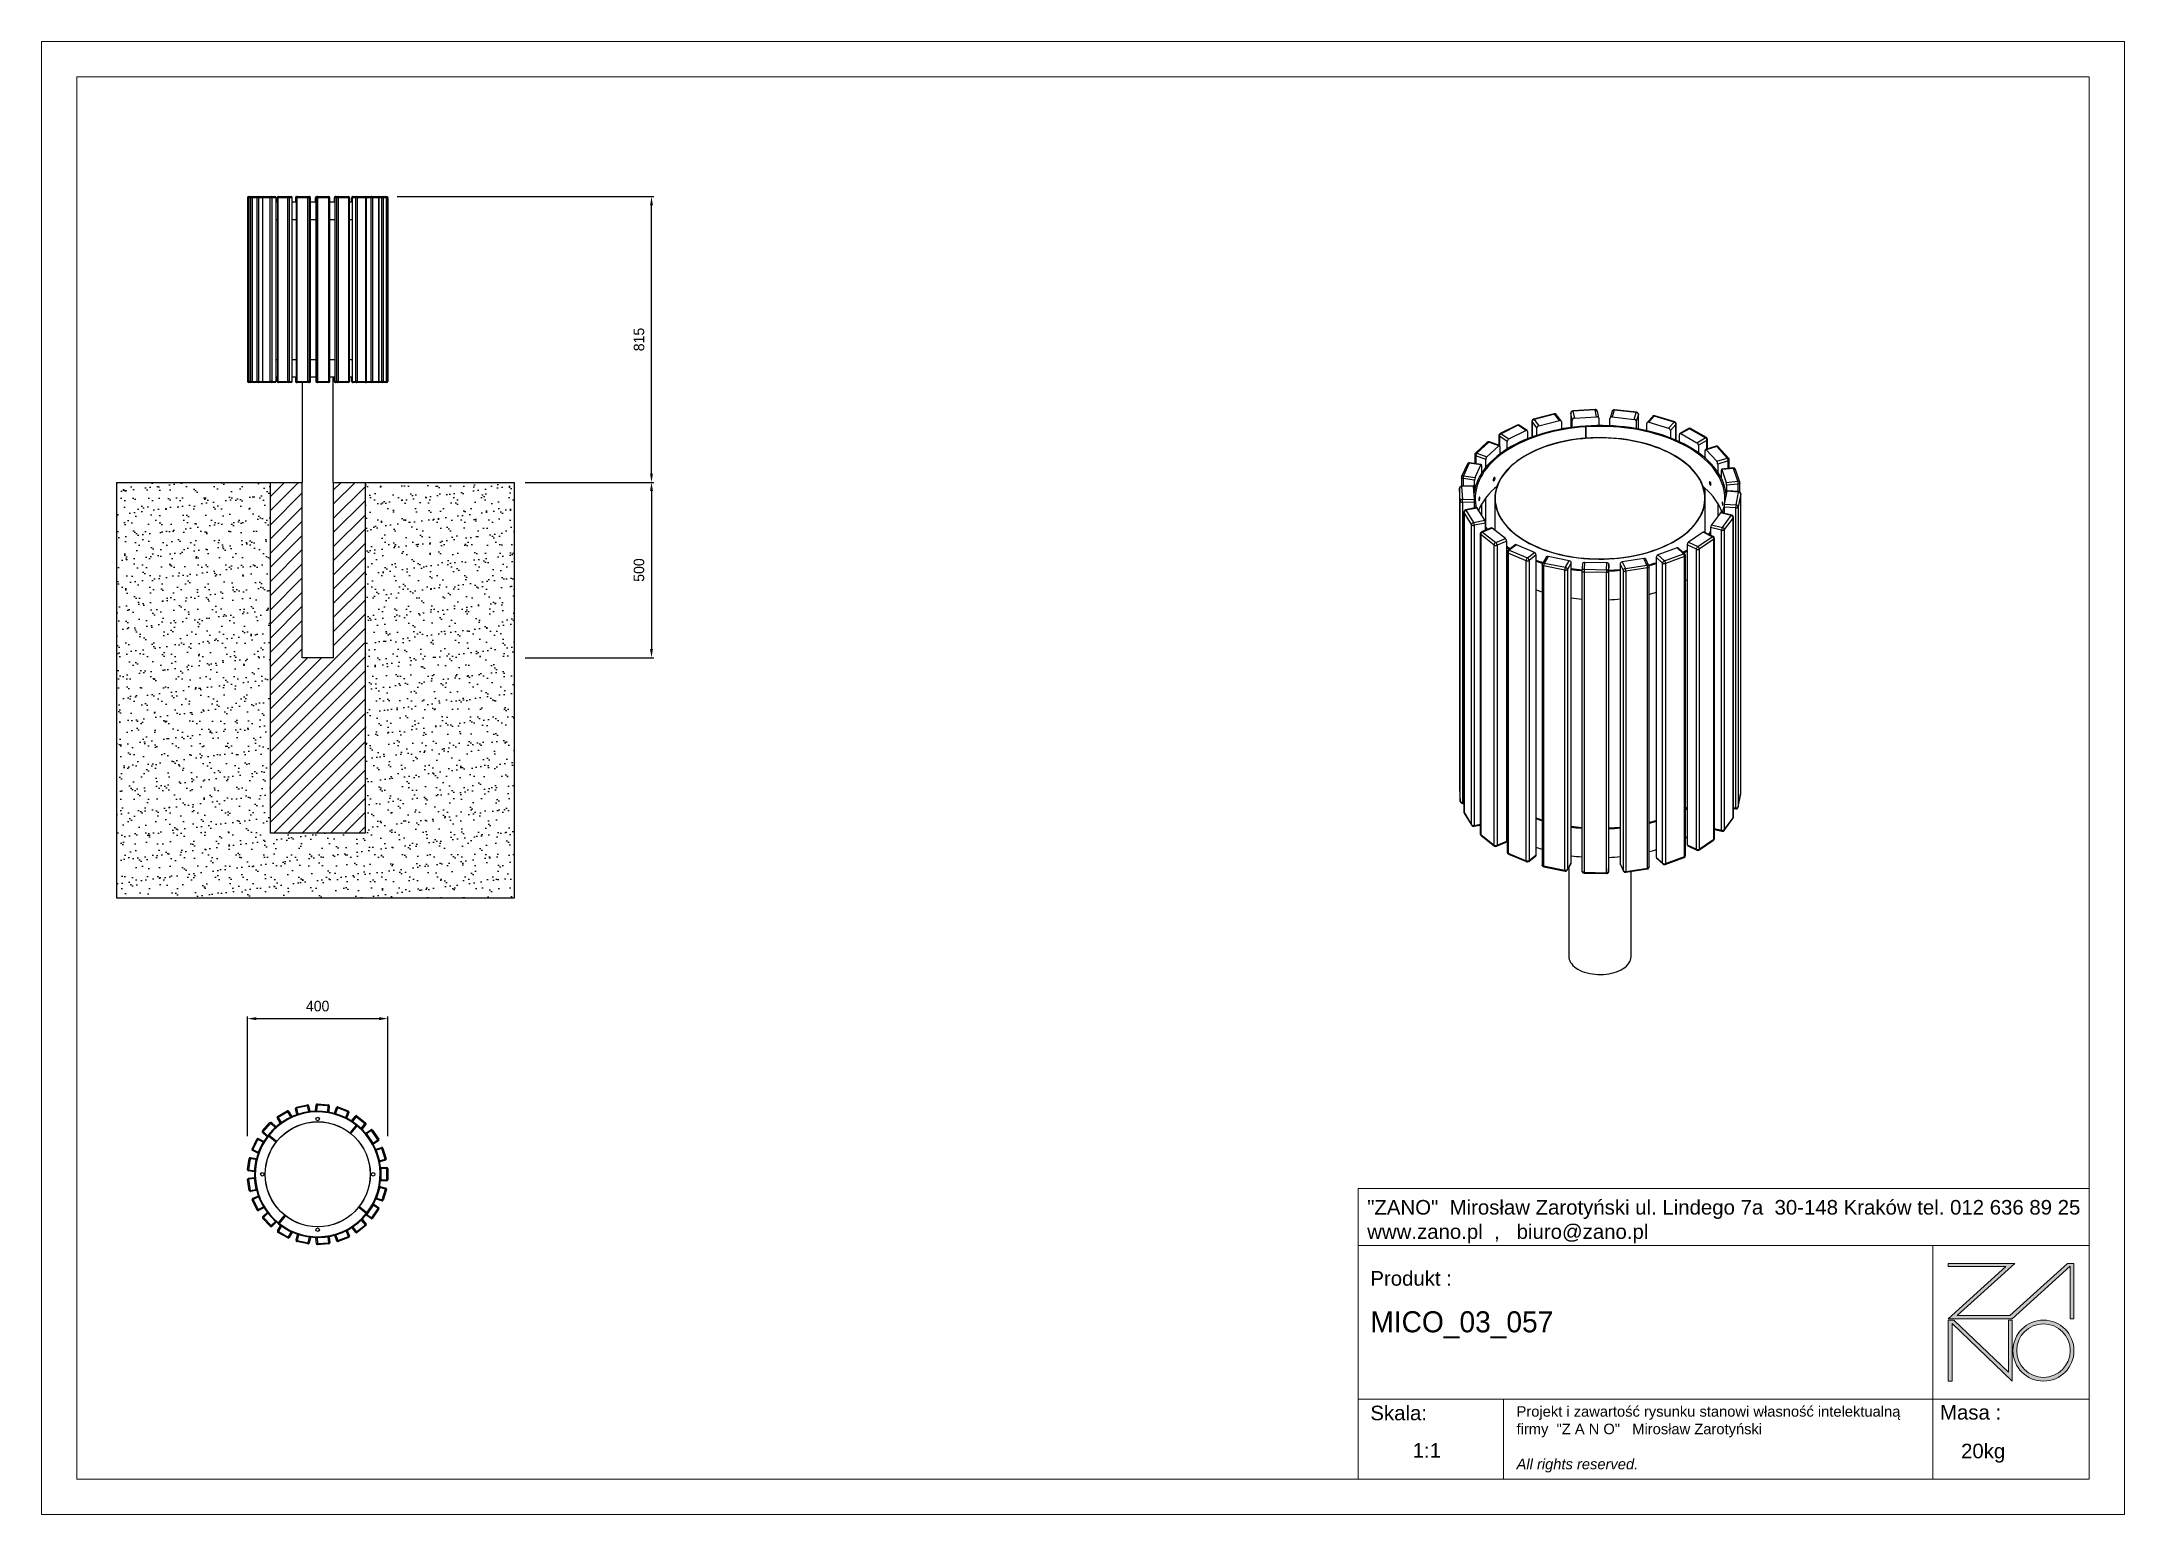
# Model space of a CAD drawing. Header units: millimetres. Extents: x -1872 to 4068, y -1819 to 2381.
import ezdxf

# ---------------------------------------------------------------- set-up
doc = ezdxf.new("R2010")
doc.units = ezdxf.units.MM
doc.header["$PDSIZE"] = -1
doc.layers.add('tabelka', color=155, linetype='Continuous')
doc.layers.add('WYMIAR', color=96, linetype='Continuous')
doc.dimstyles.new('1-1', dxfattribs={"dimtxt": 30, "dimasz": 25, "dimexe": 6.25, "dimexo": 30, "dimgap": 20.625, "dimtad": 1, "dimdec": 1, "dimtxsty": 'Standard', "dimcen": 0, "dimclrd": 2, "dimclre": 2, "dimclrt": 2, "dimadec": 0, "dimazin": 0, "dimtfac": 1, "dimtdec": 1, "dimtmove": 0, "dimatfit": 3, "dimfxl": 1, "dimarcsym": 0})

msp = doc.modelspace()

# ---------------------------------------------------------------- blocks, each defined once
blk = doc.blocks.new('zano')
at = {"layer": 'Defpoints', "lineweight": 5}
for points in [[(6270.2, 3716.2), (6270.2, 3707.4), (6434.8, 3707.4), (6270.2, 3558.4), (6452.4, 3558.4), (6617.9, 3708.2), (6617.9, 3558.4), (6628.6, 3558.4), (6628.6, 3716.2), (6610.7, 3716.2), (6446.1, 3567.2), (6295.4, 3567.2), (6459.9, 3716.2), (6270.2, 3716.2), (6270.2, 3707.4)], [(6270.2, 3554.4), (6286.2, 3554.4), (6441.7, 3405.6), (6441.7, 3554.4), (6452.4, 3554.4), (6452.4, 3380.5), (6281, 3544.6), (6281, 3380.5), (6270.2, 3380.5)]]:
    blk.add_hatch(color=251, dxfattribs=at).paths.add_polyline_path(points)
h = blk.add_hatch(color=251, dxfattribs=at)
h.paths.add_polyline_path([(6454.7, 3467.4, 1), (6628.6, 3467.4, 1)])
h.paths.add_polyline_path([(6617.9, 3467.4, -1), (6465.4, 3467.4, -1)], flags=16)
at = {"layer": 'Defpoints', "color": 251, "lineweight": 5}
blk.add_lwpolyline([(6434.8, 3707.4), (6270.2, 3558.4), (6452.4, 3558.4), (6617.9, 3708.2), (6617.9, 3558.4), (6628.6, 3558.4), (6628.6, 3716.2), (6610.7, 3716.2), (6446.1, 3567.2), (6295.4, 3567.2), (6459.9, 3716.2), (6270.2, 3716.2), (6270.2, 3707.4), (6432.1, 3707.4)], dxfattribs=at)
for points in [[(6270.2, 3716.2), (6270.2, 3707.4), (6434.8, 3707.4), (6270.2, 3558.4), (6452.4, 3558.4), (6617.9, 3708.2), (6617.9, 3558.4), (6628.6, 3558.4), (6628.6, 3716.2), (6610.7, 3716.2), (6446.1, 3567.2), (6295.4, 3567.2), (6459.9, 3716.2), (6270.2, 3716.2), (6270.2, 3707.4)], [(6270.2, 3554.4), (6286.2, 3554.4), (6441.7, 3405.6), (6441.7, 3554.4), (6452.4, 3554.4), (6452.4, 3380.5), (6281, 3544.6), (6281, 3380.5), (6270.2, 3380.5)]]:
    blk.add_lwpolyline(points, close=True, dxfattribs=at)
for radius in [87, 76.3]:
    blk.add_circle((6541.7, 3467.4), radius, dxfattribs=at)
blk = doc.blocks.new('TABELA')
at = {"layer": 'tabelka', "lineweight": 5}
for p, q in [((4587.4, 3929.4), (6672.4, 3929.4)), ((4587.4, 3767.6), (4587.4, 3929.4)), ((4587.4, 3929.4), (6672.4, 3929.4)), ((6226.5, 3767.6), (6226.5, 3329)), ((4587.4, 3329), (6672.4, 3329)), ((5001.6, 3329), (5001.6, 3100.4)), ((6226.5, 3329), (6226.5, 3100.4))]:
    blk.add_line(p, q, dxfattribs=at)
blk.add_lwpolyline([(4587.4, 3767.6), (6672.4, 3767.6), (6672.4, 3100.4), (4587.4, 3100.4)], close=True, dxfattribs=at)
blk.add_blockref('zano', (0, 0))
at = {"layer": 'tabelka', "lineweight": 5, "attachment_point": 1}
for s, insert, char_height, width in [('{\\fArial|b0|i0|c238|p34;"ZANO"  Mirosław Zarotyński ul. Lindego 7a  30-148 Kraków tel. 012 636 89 25\\Pwww.zano.pl  ,   biuro@zano.pl}', (4613, 3896.9), 41.595, 2040.38), ('{\\fArial|b0|i0|c238|p34;Produkt : }', (4622, 3694.1), 41.595, 265.273), ('{\\fCentury Gothic|b0|i0|c238|p34;MICO_03_057}', (4622, 3579.5), 60, 713.135), ('{\\fArial|b0|i0|c238|p34;Skala: }', (4622, 3310.3), 41.595, 191.675), ('{\\fArial|b0|i0|c238|p34;Masa :}', (6246.7, 3312.2), 41.595, 200.457), ('{\\fArial|b0|i0|c238|p34;1:1}', (4742.5, 3203.5), 41.595, 42.482), ('{\\fArial|b0|i0|c238|p34;20kg}', (6306.7, 3201.8), 41.595, 42.482)]:
    blk.add_mtext(s, dxfattribs=dict(at, insert=insert, char_height=char_height, width=width))
at = {"layer": 'tabelka', "color": 1, "lineweight": 5, "insert": (5038.9, 3308.9), "char_height": 30, "width": 1186.12, "attachment_point": 1}
blk.add_mtext('{\\fArial|b0|i0|c0|p34;Projekt i zawartość rysunku stanowi własność intelektualną firmy \\fArial|b0|i0|c238|p34; "Z A N O"   Mirosław Zarotyński\\fArial|b0|i1|c238|p34;\\P\\PAll rights reserved.}', dxfattribs=at)
blk = doc.blocks.new('izometria')
for p, q in [((-648.1, 893.9), (-677.3, 886.5)), ((-647.3, 893.5), (-676.6, 886)), ((-640.5, 884.5), (-647.3, 893.5)), ((-638.1, 883.8), (-644.9, 892.8)), ((-624.2, 895.1), (-624.2, 874.5)), ((-624.2, 894.9), (-624.2, 895.1)), ((-622.2, 885.2), (-624.2, 894.9)), ((-624.2, 894.9), (-624.2, 874.5)), ((-589.6, 900.2), (-621.4, 898.1)), ((-589.4, 899.7), (-621.2, 897.6)), ((-621.2, 897.6), (-619.2, 887.8)), ((-587.4, 889.9), (-589.4, 899.7)), ((-584.5, 888.1), (-586.4, 897.8)), ((-565.2, 897.6), (-568.3, 888)), ((-562.3, 899.1), (-565.4, 889.5)), ((-530.9, 895.8), (-562.3, 899.1)), ((-530.5, 896.3), (-562, 899.7)), ((-534, 886.1), (-530.9, 895.8)), ((-527.9, 893), (-531, 883.4)), ((-527.9, 872.4), (-527.9, 893.3)), ((-527.9, 893.3), (-527.9, 893)), ((-527.9, 872.4), (-527.9, 893)), ((-476.1, 882.5), (-504.4, 891.1)), ((-726.7, 863.1), (-726.7, 849.2)), ((-714.8, 854.6), (-725.9, 862)), ((-725.9, 862), (-725.9, 848.9)), ((-700.8, 877.9), (-725, 865.8)), ((-699.5, 877.7), (-723.7, 865.6)), ((-723.7, 865.6), (-712.5, 858.1)), ((-712.5, 858.1), (-688.4, 870.2)), ((-688.4, 870.2), (-699.5, 877.7)), ((-686.7, 870.3), (-697.8, 877.7)), ((-686.1, 868.9), (-686.1, 858.4)), ((-679.6, 883.6), (-679.6, 860.9)), ((-672.5, 873.9), (-679.3, 882.9)), ((-679.3, 882.9), (-679.3, 861)), ((-676.6, 886), (-669.8, 877)), ((-672.5, 863.4), (-672.5, 873.9)), ((-669.8, 877), (-640.5, 884.5)), ((-637.7, 882.7), (-637.7, 872.3)), ((-622.2, 874.8), (-622.2, 885.2)), ((-619.2, 887.8), (-587.4, 889.9)), ((-603.6, 876.6), (-603.3, 875.5)), ((-603.3, 875.5), (-603.3, 859.2)), ((-602.9, 875.5), (-603.1, 876.6)), ((-603.1, 876.6), (-603.1, 859.2)), ((-602.9, 875.5), (-602.9, 859.2)), ((-584.5, 887.7), (-584.5, 877.3)), ((-568.4, 877), (-568.4, 887.4)), ((-565.4, 889.5), (-534, 886.1)), ((-531, 883.4), (-531, 873)), ((-515.8, 869.9), (-515.8, 880.3)), ((-507.5, 890.2), (-515.4, 881.5)), ((-505.3, 890.7), (-513.2, 882)), ((-513.2, 882), (-484.8, 873.4)), ((-476.9, 882.1), (-505.3, 890.7)), ((-484.8, 873.4), (-476.9, 882.1)), ((-474.3, 878.8), (-482.2, 870.1)), ((-482.2, 870.1), (-482.2, 859.6)), ((-474.3, 856.4), (-474.3, 878.8)), ((-473.9, 856.2), (-473.9, 879.6)), ((-469.2, 854.1), (-469.2, 864.6)), ((-456.6, 873), (-468.6, 866)), ((-455.1, 872.8), (-467.1, 865.9)), ((-467.1, 865.9), (-444.4, 852.8)), ((-432.4, 859.8), (-455.1, 872.8)), ((-430.9, 860), (-453.6, 873)), ((-761.2, 835.6), (-761.2, 823.1)), ((-743.3, 853.4), (-760.2, 837.8)), ((-745.4, 828.9), (-759.8, 834.1)), ((-759.8, 834.1), (-759.8, 822.8)), ((-741.3, 853.7), (-758.2, 838)), ((-758.2, 838), (-743.8, 832.8)), ((-743.8, 832.8), (-726.8, 848.5)), ((-726.8, 848.5), (-741.3, 853.7)), ((-725.8, 848.9), (-740.3, 854.1)), ((-725.3, 847.5), (-725.3, 836.8)), ((-714.8, 843.9), (-714.8, 854.6)), ((-444.4, 852.8), (-432.4, 859.8)), ((-430.3, 856.1), (-442.3, 849.2)), ((-442.3, 849.2), (-442.3, 838.5)), ((-432.7, 830.9), (-432.7, 841.7)), ((-417.1, 847.7), (-432.1, 843.1)), ((-416.2, 847.3), (-431.3, 842.6)), ((-431.3, 842.6), (-416.2, 826.3)), ((-430.3, 843.6), (-430.3, 856.1)), ((-429.4, 843.9), (-429.4, 857.4)), ((-401.2, 831), (-416.2, 847.3)), ((-399, 830.5), (-414, 846.8)), ((-780.1, 803.3), (-780.1, 790.8)), ((-771.7, 822.5), (-779.9, 804.6)), ((-769, 823.7), (-777.1, 805.8)), ((-777.1, 805.8), (-760.7, 803.3)), ((-752.5, 821.1), (-769, 823.7)), ((-752.1, 821.7), (-768.5, 824.2)), ((-760.7, 803.3), (-752.5, 821.1)), ((-751.8, 820.4), (-751.8, 808.9)), ((-745.4, 817.8), (-745.4, 828.9)), ((-457.5, 821), (-457.5, 821.5)), ((-416.2, 826.3), (-401.2, 831)), ((-399.8, 827), (-414.8, 822.4)), ((-414.8, 822.4), (-414.8, 811)), ((-409.4, 801.8), (-409.4, 813.6)), ((-392.5, 816.8), (-409.2, 814.9)), ((-392.2, 816.2), (-408.9, 814.4)), ((-408.9, 814.4), (-402.8, 796.2)), ((-399.8, 815.9), (-399.8, 827)), ((-398.2, 816.1), (-398.2, 828.5)), ((-386.1, 798.1), (-392.2, 816.2)), ((-383.3, 796.6), (-389.3, 814.7)), ((-783.1, 787.8), (-783.1, 359.9)), ((-783.1, 787.7), (-783.1, 787.8)), ((-781.8, 769.3), (-783.1, 787.7)), ((-783.1, 787.7), (-783.1, 359.9)), ((-763.2, 791.2), (-780.2, 790.8)), ((-763.1, 790.7), (-780.1, 790.3)), ((-780.1, 790.3), (-778.8, 771.8)), ((-761.5, 799.2), (-777.9, 801.7)), ((-777.9, 801.7), (-777.9, 790.9)), ((-761.8, 772.2), (-763.1, 790.7)), ((-761.5, 785), (-761.5, 799.2)), ((-745.4, 731.8), (-745.4, 774.2)), ((-732.6, 773.4), (-732.6, 728)), ((-432.7, 775.9), (-432.7, 788)), ((-432.6, 724.7), (-432.6, 773.4)), ((-401.9, 783.5), (-405.4, 765.2)), ((-402.8, 796.2), (-386.1, 798.1)), ((-385.6, 793.9), (-402.3, 792.1)), ((-402.3, 792.1), (-402.3, 781.8)), ((-385, 782.5), (-401.9, 783.5)), ((-384.8, 783), (-401.7, 784.1)), ((-388.5, 764.1), (-385, 782.5)), ((-385.6, 783), (-385.6, 793.9)), ((-382, 779.8), (-385.5, 761.5)), ((-383.1, 782.3), (-383.1, 795.6)), ((-382, 352.1), (-382, 780)), ((-382, 780), (-382, 779.8)), ((-382, 352), (-382, 779.8)), ((-781.8, 341.4), (-781.8, 769.3)), ((-778.8, 771.8), (-761.8, 772.2)), ((-761.7, 768), (-778.7, 767.6)), ((-778.7, 767.6), (-778.7, 339.8)), ((-776.7, 754), (-776.7, 326.1)), ((-765.8, 736), (-776.5, 753.4)), ((-776.5, 753.4), (-776.5, 325.6)), ((-758.2, 760.2), (-774.3, 756.9)), ((-757.6, 759.7), (-773.7, 756.4)), ((-773.7, 756.4), (-763, 739)), ((-761.7, 759.5), (-761.7, 768)), ((-761.7, 762.9), (-761, 759.6)), ((-747, 742.3), (-757.6, 759.7)), ((-751.8, 764.6), (-751.8, 750.1)), ((-411, 752.9), (-423.7, 735.9)), ((-414.8, 766.9), (-414.8, 747.9)), ((-395.4, 749), (-411, 752.9)), ((-394.7, 749.4), (-410.3, 753.3)), ((-409.4, 753.1), (-409.4, 756.4)), ((-408.1, 732), (-395.4, 749)), ((-406.3, 752.3), (-405.7, 754.1)), ((-388.8, 759.9), (-405.7, 761)), ((-405.7, 761), (-405.7, 752.2)), ((-405.4, 765.2), (-388.5, 764.1)), ((-392.7, 745.8), (-405.4, 728.9)), ((-392.7, 318), (-392.7, 745.8)), ((-392.4, 318.7), (-392.4, 746.5)), ((-388.8, 332.1), (-388.8, 759.9)), ((-385.5, 761.5), (-385.5, 333.6)), ((-765.8, 308.1), (-765.8, 736)), ((-763, 739), (-747, 742.3)), ((-746, 738.2), (-762, 735)), ((-762, 735), (-762, 307.1)), ((-753.3, 722.8), (-753.3, 294.9)), ((-733.6, 706.9), (-752.7, 721.8)), ((-752.7, 721.8), (-752.7, 293.9)), ((-737.8, 731.4), (-751.5, 725.5)), ((-736.6, 731.1), (-750.3, 725.2)), ((-750.3, 725.2), (-731.2, 710.4)), ((-746, 727.9), (-746, 738.2)), ((-717.5, 716.3), (-736.6, 731.1)), ((-731.2, 710.4), (-717.5, 716.3)), ((-435.4, 725.1), (-456.2, 711.1)), ((-443.3, 704.7), (-422.5, 718.8)), ((-420.2, 715.2), (-441, 701.1)), ((-422.5, 718.8), (-435.4, 725.1)), ((-421.1, 719), (-434.1, 725.4)), ((-426.5, 721.7), (-424.9, 723.3)), ((-409.3, 728), (-424.9, 731.9)), ((-424.9, 731.9), (-424.9, 720.9)), ((-423.7, 735.9), (-408.1, 732)), ((-420.2, 287.3), (-420.2, 715.2)), ((-419.5, 288.4), (-419.5, 716.3)), ((-409.3, 300.1), (-409.3, 728)), ((-405.4, 728.9), (-405.4, 301)), ((-733.6, 279.1), (-733.6, 706.9)), ((-715.7, 712.4), (-729.4, 706.6)), ((-729.4, 706.6), (-729.4, 278.7)), ((-715.7, 284.6), (-715.7, 712.4)), ((-715, 696.9), (-715, 269.1)), ((-703.8, 707.2), (-713.8, 699.3)), ((-687.9, 684.6), (-713.7, 695.5)), ((-713.7, 695.5), (-713.7, 267.7)), ((-701.9, 707.3), (-712, 699.4)), ((-712, 699.4), (-686.2, 688.5)), ((-676.1, 696.4), (-701.9, 707.3)), ((-687.9, 256.8), (-687.9, 684.6)), ((-686.2, 688.5), (-676.1, 696.4)), ((-673.7, 692.9), (-683.7, 685)), ((-683.7, 685), (-683.7, 257.1)), ((-673.7, 265), (-673.7, 692.9)), ((-659.2, 689.6), (-664.8, 680.3)), ((-656.6, 690.5), (-662.2, 681.2)), ((-626.4, 684.4), (-656.6, 690.5)), ((-631.9, 675.2), (-626.4, 684.4)), ((-520, 687.8), (-550.9, 682.9)), ((-515.6, 678.3), (-520, 687.8)), ((-512.8, 677.1), (-517.3, 686.6)), ((-493.3, 681.2), (-502.4, 689.5)), ((-502.4, 689.5), (-502.4, 261.7)), ((-472.8, 702.8), (-499.9, 692.9)), ((-499.9, 692.9), (-490.8, 684.6)), ((-490.8, 684.6), (-463.7, 694.5)), ((-462.1, 690.6), (-489.2, 680.7)), ((-463.7, 694.5), (-472.8, 702.8)), ((-461.7, 694.3), (-470.8, 702.5)), ((-462.1, 262.7), (-462.1, 690.6)), ((-460.7, 264.2), (-460.7, 692)), ((-445.2, 701), (-458.1, 707.3)), ((-458.1, 707.3), (-458.1, 279.5)), ((-456.2, 711.1), (-443.3, 704.7)), ((-445.2, 273.1), (-445.2, 701)), ((-441, 701.1), (-441, 273.3)), ((-715.7, 662.6), (-715, 662.2)), ((-665.2, 678.8), (-665.2, 250.9)), ((-632.9, 671.1), (-663.2, 677.1)), ((-663.2, 677.1), (-663.2, 249.3)), ((-662.2, 681.2), (-631.9, 675.2)), ((-632.9, 243.2), (-632.9, 671.1)), ((-623.5, 681.4), (-629.1, 672.1)), ((-629.1, 672.1), (-629.1, 244.3)), ((-623.5, 253.6), (-623.5, 681.4)), ((-607.7, 679.8), (-608.3, 670)), ((-608.3, 669.9), (-608.3, 242)), ((-608.3, 669.9), (-608.3, 669.9)), ((-573.4, 667.5), (-605.4, 668.1)), ((-605.4, 668.1), (-605.4, 240.3)), ((-604.7, 682.1), (-605.3, 672.3)), ((-605.3, 672.3), (-573.3, 671.7)), ((-572.8, 681.5), (-604.7, 682.1)), ((-573.4, 239.6), (-573.4, 667.5)), ((-573.3, 671.7), (-572.8, 681.5)), ((-569.8, 679), (-570.3, 669.2)), ((-570.3, 669.2), (-570.3, 241.3)), ((-569.8, 251.1), (-569.8, 679)), ((-549.3, 670.6), (-553.8, 680)), ((-553.8, 680), (-553.8, 252.2)), ((-550.9, 682.9), (-546.4, 673.5)), ((-549.3, 242.7), (-549.3, 670.6)), ((-546.4, 673.5), (-515.6, 678.3)), ((-514.8, 674.2), (-545.7, 669.4)), ((-545.7, 669.4), (-545.7, 241.5)), ((-514.8, 246.3), (-514.8, 674.2)), ((-512.6, 248), (-512.6, 675.9)), ((-493.3, 253.4), (-493.3, 681.2)), ((-489.2, 680.7), (-489.2, 252.8)), ((-460.7, 656.1), (-458.1, 657.5)), ((-783.1, 359.9), (-781.8, 341.4)), ((-783.1, 359.9), (-783.1, 359.9)), ((-783.1, 359.7), (-783.1, 359.9)), ((-783.1, 359.7), (-781.8, 341.3)), ((-781.8, 341.3), (-781.8, 341.4)), ((-778.7, 339.8), (-776.7, 339.8)), ((-778.7, 338.5), (-776.7, 338.5)), ((-715, 337.3), (-715.7, 337.7)), ((-715.7, 337.7), (-715.7, 337.7)), ((-715, 335.5), (-715.7, 336)), ((-392.4, 332.3), (-388.8, 332.1)), ((-392.4, 331), (-388.7, 330.8)), ((-385.6, 333.2), (-382.1, 351.6)), ((-385.6, 333.2), (-385.5, 333.6)), ((-385.5, 333.6), (-382, 352)), ((-382.1, 351.6), (-382, 352)), ((-382, 352.1), (-382, 352)), ((-776.5, 325.6), (-765.8, 308.1)), ((-776.2, 324.6), (-765.6, 307.1)), ((-762.4, 305.8), (-753.3, 307.6)), ((-762, 307.1), (-753.3, 308.9)), ((-563.6, 303.8), (-560.6, 304)), ((-419.5, 302.7), (-409.3, 300.1)), ((-419.5, 301.4), (-408.9, 298.8)), ((-405.7, 299.9), (-393, 316.9)), ((-405.4, 301), (-392.7, 318)), ((-752.7, 293.9), (-733.6, 279.1)), ((-752.1, 292.5), (-733, 277.7)), ((-730, 277.3), (-716.4, 283.2)), ((-729.4, 278.7), (-715.7, 284.6)), ((-715, 294.7), (-715.7, 295.2)), ((-713.7, 267.7), (-687.9, 256.8)), ((-458.1, 290.1), (-460.7, 288.7)), ((-458.1, 279.5), (-445.2, 273.1)), ((-457.5, 278.1), (-444.6, 271.7)), ((-441.6, 271.9), (-420.8, 286)), ((-441, 273.3), (-420.2, 287.3)), ((-713.1, 266.3), (-687.3, 255.4)), ((-684.3, 255.8), (-674.3, 263.7)), ((-683.7, 257.1), (-673.7, 265)), ((-663.2, 249.3), (-632.9, 243.2)), ((-662.8, 247.9), (-632.5, 241.9)), ((-629.4, 243.3), (-623.8, 252.6)), ((-629.1, 244.3), (-623.5, 253.6)), ((-627, 247.2), (-627, 120.2)), ((-605.4, 240.3), (-573.4, 239.6)), ((-605.4, 239), (-573.4, 238.4)), ((-570.3, 241.3), (-569.8, 251.1)), ((-570.3, 241.2), (-569.8, 251)), ((-570.3, 241.2), (-570.3, 241.3)), ((-569.8, 251.1), (-569.8, 251)), ((-553.8, 252.2), (-549.3, 242.7)), ((-553.6, 251.4), (-549.2, 241.9)), ((-546, 240.2), (-515.1, 245)), ((-545.7, 241.5), (-514.8, 246.3)), ((-538.1, 120.2), (-538.1, 241.4)), ((-502.4, 261.7), (-493.3, 253.4)), ((-501.9, 260.4), (-492.8, 252.1)), ((-489.7, 251.5), (-462.7, 261.4)), ((-489.2, 252.8), (-462.1, 262.7))]:
    blk.add_line(p, q)
at = {"flags": 128}
for points in [[(-648.1, 893.9), (-648, 893.9), (-647.8, 893.9), (-647.5, 893.7), (-647.3, 893.5)], [(-621.4, 898.1), (-621.4, 898.1), (-621.3, 898), (-621.2, 897.8), (-621.2, 897.6)], [(-589.6, 900.2), (-589.6, 900.2), (-589.5, 900.2), (-589.5, 900), (-589.4, 899.7)], [(-562, 899.7), (-562, 899.7), (-562.1, 899.6), (-562.2, 899.4), (-562.3, 899.1)], [(-530.5, 896.3), (-530.6, 896.3), (-530.7, 896.2), (-530.8, 896.1), (-530.9, 895.8)], [(-603.6, 876.6), (-611.5, 876), (-619.3, 875.1), (-627, 874.1), (-634.7, 872.9), (-642.3, 871.4), (-649.7, 869.8), (-657, 868), (-664.2, 866), (-671.2, 863.8), (-678.1, 861.5), (-684.7, 859), (-691.2, 856.3), (-697.4, 853.4), (-703.4, 850.4), (-709.2, 847.3), (-714.8, 844), (-720, 840.5), (-725, 836.9), (-729.8, 833.2), (-734.2, 829.4), (-738.3, 825.5), (-742.2, 821.5), (-745.7, 817.4), (-748.9, 813.1), (-751.8, 808.9), (-754.3, 804.5), (-756.6, 800.1), (-758.4, 795.6), (-760, 791.1), (-761.1, 786.6), (-762, 782), (-762.3, 779.3)], [(-603.3, 875.5), (-611.2, 874.8), (-619, 874), (-626.7, 873), (-634.3, 871.7), (-641.9, 870.3), (-649.3, 868.7), (-656.6, 866.9), (-663.7, 864.9), (-670.7, 862.7), (-677.5, 860.3), (-684.1, 857.8), (-690.5, 855.1), (-696.7, 852.3), (-702.7, 849.3), (-708.4, 846.1), (-713.9, 842.8), (-719.1, 839.3), (-724.1, 835.8), (-728.7, 832.1), (-733.1, 828.3), (-737.2, 824.3), (-741, 820.3), (-744.4, 816.2), (-747.6, 812), (-750.4, 807.7), (-752.9, 803.4), (-755, 799), (-756.8, 794.5), (-758.3, 790), (-759.4, 785.5), (-760.1, 780.9), (-760.5, 776.3), (-760.6, 771.8), (-760.3, 767.2), (-759.6, 762.6), (-759.1, 760)], [(-677.3, 886.5), (-677.3, 886.5), (-677.1, 886.4), (-676.8, 886.3), (-676.6, 886)], [(-402.8, 778.7), (-403.4, 783), (-404.3, 787.6), (-405.5, 792.1), (-407.1, 796.6), (-409.1, 801.1), (-411.4, 805.5), (-414, 809.8), (-417, 814.1), (-420.2, 818.3), (-423.8, 822.4), (-427.7, 826.4), (-431.9, 830.3), (-436.5, 834.1), (-441.2, 837.7), (-446.3, 841.3), (-451.6, 844.7), (-457.2, 848), (-463.1, 851.1), (-469.1, 854.1), (-475.4, 856.9), (-481.9, 859.5), (-488.6, 862), (-495.5, 864.3), (-502.5, 866.5), (-509.7, 868.4), (-517.1, 870.2), (-524.6, 871.8), (-532.2, 873.1), (-539.8, 874.3), (-547.6, 875.3), (-555.5, 876.1), (-563.4, 876.7), (-571.3, 877.1), (-579.2, 877.3), (-587.2, 877.3), (-595.2, 877.1), (-603.1, 876.6)], [(-404.8, 768.2), (-404.6, 772.6), (-404.7, 777.2), (-405.2, 781.7), (-406, 786.3), (-407.2, 790.8), (-408.7, 795.3), (-410.6, 799.8), (-412.8, 804.2), (-415.3, 808.5), (-418.2, 812.8), (-421.4, 816.9), (-424.9, 821.1), (-428.7, 825.1), (-432.9, 829), (-437.3, 832.8), (-442, 836.4), (-447, 840), (-452.3, 843.4), (-457.8, 846.7), (-463.6, 849.8), (-469.6, 852.8), (-475.8, 855.6), (-482.3, 858.3), (-488.9, 860.8), (-495.8, 863.1), (-502.8, 865.2), (-509.9, 867.2), (-517.2, 869), (-524.7, 870.6), (-532.2, 872), (-539.9, 873.2), (-547.6, 874.2), (-555.4, 875), (-563.3, 875.6), (-571.2, 875.9), (-579.1, 876.1), (-587, 876.1), (-595, 875.9), (-602.9, 875.5)], [(-688.7, 712.2), (-683.4, 709.3), (-677.9, 706.5), (-672.2, 704), (-666.3, 701.5), (-660.2, 699.3), (-653.9, 697.2), (-647.4, 695.3), (-640.8, 693.6), (-634.1, 692.1), (-627.2, 690.7), (-620.3, 689.6), (-613.2, 688.6), (-606.1, 687.9), (-598.9, 687.3), (-591.7, 687), (-584.4, 686.8), (-577.2, 686.9), (-569.9, 687.1), (-562.7, 687.6), (-555.6, 688.2), (-548.5, 689.1), (-541.4, 690.1), (-534.5, 691.4), (-527.7, 692.8), (-521, 694.4), (-514.5, 696.2), (-508.1, 698.2), (-501.9, 700.4), (-495.9, 702.7), (-490.1, 705.2), (-484.5, 707.9), (-479.1, 710.7), (-474, 713.7), (-469.1, 716.8), (-464.5, 720), (-460.2, 723.4), (-456.1, 726.8), (-452.4, 730.4), (-448.9, 734.1), (-445.8, 737.9), (-443, 741.7), (-440.5, 745.6), (-438.4, 749.6), (-436.5, 753.7), (-435.1, 757.8), (-433.9, 761.9), (-433.1, 766.1), (-432.7, 770.3), (-432.6, 774.4), (-432.9, 778.6), (-433.5, 782.8), (-434.4, 786.9), (-435.8, 791.1), (-437.4, 795.1), (-439.4, 799.2), (-441.7, 803.1), (-444.4, 807), (-447.3, 810.8), (-450.6, 814.6), (-454.2, 818.2), (-458.1, 821.7), (-462.3, 825.1), (-466.8, 828.4), (-471.5, 831.6), (-476.5, 834.6), (-481.8, 837.5), (-487.3, 840.3), (-493, 842.8), (-498.9, 845.3), (-505, 847.5), (-511.3, 849.6), (-517.7, 851.5), (-524.4, 853.2), (-531.1, 854.7), (-538, 856.1), (-544.9, 857.2), (-552, 858.2), (-559.1, 858.9), (-566.3, 859.5), (-573.5, 859.8), (-580.8, 860), (-588, 859.9), (-595.3, 859.7), (-602.5, 859.2), (-609.6, 858.6), (-616.7, 857.7), (-623.8, 856.7), (-630.7, 855.4), (-637.5, 854), (-644.2, 852.4), (-650.7, 850.6), (-657.1, 848.6), (-663.3, 846.4), (-669.3, 844.1), (-675.1, 841.6), (-680.7, 838.9), (-686.1, 836.1), (-691.2, 833.1), (-696.1, 830), (-700.7, 826.8), (-705, 823.4), (-709.1, 820), (-712.8, 816.4), (-716.2, 812.7), (-719.4, 808.9), (-722.2, 805.1), (-724.7, 801.2), (-726.8, 797.2), (-728.7, 793.1), (-730.1, 789), (-731.3, 784.9), (-732.1, 780.7), (-732.5, 776.5), (-732.6, 772.4), (-732.3, 768.2), (-731.7, 764), (-730.8, 759.9), (-729.4, 755.7), (-727.8, 751.7), (-725.8, 747.6), (-723.5, 743.7), (-720.8, 739.8), (-717.9, 736), (-714.6, 732.2), (-711, 728.6), (-707.1, 725.1), (-702.9, 721.7), (-698.4, 718.4), (-693.7, 715.2), (-688.7, 712.2)], [(-688.3, 712.4), (-683, 709.5), (-677.5, 706.7), (-671.8, 704.1), (-665.8, 701.7), (-659.7, 699.5), (-653.4, 697.4), (-646.9, 695.5), (-640.2, 693.8), (-633.4, 692.2), (-626.5, 690.9), (-619.5, 689.8), (-612.4, 688.8), (-605.3, 688.1), (-598, 687.6), (-590.8, 687.2), (-583.5, 687.1), (-576.2, 687.2), (-569, 687.5), (-561.7, 687.9), (-554.5, 688.6), (-547.4, 689.5), (-540.4, 690.6), (-533.5, 691.9), (-526.7, 693.4), (-520, 695), (-513.4, 696.9), (-507.1, 698.9), (-500.9, 701.1), (-494.9, 703.5), (-489.1, 706.1), (-483.5, 708.8), (-478.2, 711.6), (-473.1, 714.6), (-468.3, 717.8), (-463.7, 721.1), (-459.4, 724.5), (-455.5, 728), (-451.8, 731.6), (-448.4, 735.3), (-445.4, 739.2), (-442.6, 743.1), (-440.2, 747), (-438.2, 751.1), (-436.5, 755.1), (-435.1, 759.3), (-434.1, 763.4), (-433.4, 767.6), (-433.1, 771.8), (-433.2, 776), (-433.6, 780.2), (-434.3, 784.4), (-435.4, 788.6), (-436.9, 792.7), (-438.7, 796.8), (-440.8, 800.8), (-443.3, 804.7), (-446.1, 808.6), (-449.2, 812.4), (-452.7, 816.1), (-456.4, 819.7), (-460.5, 823.2), (-464.8, 826.6), (-469.5, 829.8), (-474.3, 832.9), (-479.5, 835.9), (-484.9, 838.7), (-490.5, 841.4), (-496.4, 843.9), (-502.4, 846.2), (-508.6, 848.4), (-515.1, 850.4), (-521.6, 852.2), (-528.3, 853.8), (-535.2, 855.2), (-542.1, 856.5), (-549.2, 857.5), (-556.3, 858.4), (-563.5, 859), (-570.8, 859.4), (-578, 859.7), (-585.3, 859.7), (-592.6, 859.5), (-599.9, 859.1), (-607.1, 858.5), (-614.2, 857.8), (-621.3, 856.8), (-628.3, 855.6), (-635.2, 854.2), (-641.9, 852.6), (-648.5, 850.9), (-655, 848.9), (-661.3, 846.8), (-667.4, 844.5), (-673.2, 842), (-678.9, 839.4), (-684.4, 836.6), (-689.6, 833.7), (-694.5, 830.6), (-699.2, 827.4), (-703.7, 824), (-707.8, 820.6), (-711.6, 817), (-715.1, 813.3), (-718.3, 809.6), (-721.2, 805.7), (-723.8, 801.8), (-726, 797.8), (-727.9, 793.7), (-729.4, 789.6), (-730.6, 785.4), (-731.5, 781.3), (-732, 777.1), (-732.1, 772.9), (-731.9, 768.7), (-731.3, 764.5), (-730.4, 760.3), (-729.1, 756.2), (-727.5, 752.1), (-725.5, 748), (-723.2, 744), (-720.5, 740.1), (-717.6, 736.3), (-714.3, 732.5), (-710.7, 728.9), (-706.8, 725.3), (-702.6, 721.9), (-698.1, 718.6), (-693.3, 715.4), (-688.3, 712.4)], [(-725.3, 847.5), (-725.3, 848), (-725.4, 848.3), (-725.5, 848.6), (-725.7, 848.8), (-726, 848.9), (-726.2, 848.9), (-726.5, 848.7), (-726.8, 848.5)], [(-431.3, 842.6), (-431.5, 842.9), (-431.8, 843), (-432, 843.1), (-432.2, 843), (-432.4, 842.8), (-432.6, 842.5), (-432.6, 842.2), (-432.7, 841.7)], [(-777.9, 801.7), (-778.5, 801.8), (-779, 802), (-779.4, 802.2), (-779.7, 802.5), (-780, 802.8), (-780.1, 803.1), (-780.1, 803.3)], [(-769, 823.7), (-768.8, 823.9), (-768.7, 824.1), (-768.5, 824.2), (-768.5, 824.2)], [(-751.8, 820.4), (-751.8, 820.8), (-751.8, 821.2), (-751.9, 821.5), (-752, 821.6), (-752.1, 821.7), (-752.2, 821.6), (-752.4, 821.4), (-752.5, 821.1)], [(-408.9, 814.4), (-409, 814.6), (-409.1, 814.8), (-409.2, 814.9), (-409.3, 814.8), (-409.3, 814.7), (-409.4, 814.4), (-409.4, 814.1), (-409.4, 813.6)], [(-392.5, 816.8), (-392.5, 816.8), (-392.4, 816.7), (-392.3, 816.5), (-392.2, 816.2)], [(-729.7, 790.5), (-733, 787.5), (-737.1, 783.6), (-740.9, 779.6), (-744.4, 775.5), (-747.5, 771.2), (-750.3, 767), (-752.8, 762.6), (-755, 758.2), (-755.7, 756.5)], [(-408.1, 753), (-408.7, 754.5), (-410.6, 758.9), (-412.8, 763.3), (-415.3, 767.7), (-418.2, 772), (-421.4, 776.2), (-424.9, 780.3), (-428.8, 784.3), (-432.9, 788.2), (-435.5, 790.5)], [(-401.9, 783.5), (-401.9, 783.8), (-401.8, 784), (-401.7, 784.1), (-401.7, 784.1)], [(-383.1, 795.6), (-383.1, 795.6), (-383.2, 795.3), (-383.4, 795), (-383.6, 794.7), (-384, 794.4), (-384.5, 794.2), (-385, 794), (-385.6, 793.9)], [(-384.8, 783), (-384.8, 783), (-384.9, 782.9), (-385, 782.7), (-385, 782.5)], [(-778.7, 767.6), (-779.3, 767.6), (-779.8, 767.7), (-780.4, 767.9), (-780.8, 768.1), (-781.2, 768.3), (-781.5, 768.6), (-781.7, 768.9), (-781.8, 769.3)], [(-776.5, 753.4), (-776.6, 753.8), (-776.7, 754)], [(-773.7, 756.4), (-773.9, 756.7), (-774, 756.9), (-774.2, 756.9), (-774.3, 756.9)], [(-758.2, 760.2), (-758.2, 760.2), (-758, 760.2), (-757.8, 760), (-757.6, 759.7)], [(-411, 752.9), (-410.8, 753.1), (-410.6, 753.3), (-410.4, 753.3), (-410.3, 753.3)], [(-394.7, 749.4), (-394.8, 749.5), (-395, 749.4), (-395.2, 749.2), (-395.4, 749)], [(-746, 732.6), (-745.4, 731.8), (-743.2, 729.1)], [(-746, 729.8), (-744.8, 728.4), (-744.8, 728.4)], [(-428.1, 722.4), (-426.2, 724.3), (-424.9, 725.7)], [(-715.7, 705.2), (-715.4, 705), (-710.5, 701.9)], [(-715.7, 703.5), (-713.4, 702), (-711.7, 701)], [(-673.7, 683.8), (-669.5, 682.4), (-664.4, 680.8)], [(-464.3, 696.6), (-459.8, 699), (-458.1, 699.9)], [(-463.2, 695.6), (-461.9, 696.3), (-458.1, 698.3)], [(-663.2, 677.1), (-663.7, 677.3), (-664.2, 677.5), (-664.6, 677.7), (-664.9, 678), (-665.1, 678.3), (-665.2, 678.7), (-665.2, 678.8)], [(-605.4, 668.1), (-606, 668.2), (-606.6, 668.3), (-607.1, 668.4), (-607.5, 668.7), (-607.9, 668.9), (-608.1, 669.2), (-608.3, 669.6), (-608.3, 669.9)], [(-570.3, 669.2), (-570.4, 668.8), (-570.6, 668.5), (-570.9, 668.2), (-571.3, 668), (-571.8, 667.8), (-572.3, 667.6), (-572.9, 667.5), (-573.4, 667.5)], [(-512.6, 675.9), (-512.6, 675.6), (-512.7, 675.3), (-513, 675), (-513.3, 674.7), (-513.7, 674.5), (-514.2, 674.3), (-514.8, 674.2)], [(-513, 677.6), (-508.4, 678.7), (-502.4, 680.4)], [(-673.7, 643), (-667, 640.8), (-665.2, 640.2)], [(-778.7, 339.8), (-779.3, 339.8), (-779.8, 339.9), (-780.4, 340), (-780.8, 340.2), (-781.2, 340.5), (-781.5, 340.8), (-781.7, 341.1), (-781.8, 341.4)], [(-458.1, 332.5), (-459.6, 331.7), (-460.7, 331.1)], [(-458.1, 330.9), (-458.1, 330.9), (-460.7, 329.5)], [(-776.5, 325.6), (-776.6, 325.9), (-776.7, 326.1)], [(-762.4, 305.8), (-762.3, 305.8), (-762.2, 306), (-762.1, 306.3), (-762, 306.6), (-762, 307.1)], [(-665.2, 313.6), (-667, 314.2), (-673.7, 316.3)], [(-408.9, 298.8), (-409, 298.9), (-409.1, 299), (-409.2, 299.3), (-409.3, 299.7), (-409.3, 300.1)], [(-665.2, 272.8), (-669.5, 274.1), (-673.7, 275.5)], [(-502.4, 272.1), (-508.4, 270.5), (-512.6, 269.4)], [(-663.2, 249.3), (-663.7, 249.4), (-664.2, 249.6), (-664.6, 249.8), (-664.9, 250.1), (-665.1, 250.5), (-665.2, 250.8), (-665.2, 250.9)], [(-662.8, 247.9), (-662.9, 248), (-663, 248.2), (-663.1, 248.4), (-663.1, 248.8), (-663.2, 249.3)], [(-632.5, 241.9), (-632.6, 242), (-632.8, 242.1), (-632.9, 242.4), (-632.9, 242.8), (-632.9, 243.2)], [(-605.4, 240.3), (-606, 240.3), (-606.6, 240.4), (-607.1, 240.6), (-607.5, 240.8), (-607.9, 241.1), (-608.1, 241.4), (-608.3, 241.7), (-608.3, 242)], [(-570.3, 241.3), (-570.4, 241), (-570.6, 240.6), (-570.9, 240.3), (-571.3, 240.1), (-571.8, 239.9), (-572.3, 239.7), (-572.9, 239.6), (-573.4, 239.6)], [(-553.6, 251.4), (-553.7, 251.7), (-553.8, 252.2)], [(-549.2, 241.9), (-549.3, 242.2), (-549.3, 242.7)], [(-512.6, 248), (-512.6, 247.8), (-512.7, 247.4), (-513, 247.1), (-513.3, 246.9), (-513.7, 246.6), (-514.2, 246.4), (-514.8, 246.3)], [(-627, 120.2), (-626.9, 118.4), (-626.5, 116.1), (-625.7, 113.9), (-624.5, 111.6), (-623, 109.5), (-621.2, 107.5), (-619.1, 105.5), (-616.7, 103.7)], [(-616.7, 103.7), (-614, 102), (-611, 100.4), (-607.8, 99), (-604.5, 97.8), (-600.9, 96.8), (-597.2, 95.9), (-593.4, 95.3), (-589.5, 94.8), (-585.5, 94.6), (-581.5, 94.5), (-577.5, 94.7), (-573.6, 95), (-569.7, 95.6), (-566, 96.4), (-562.3, 97.3), (-558.9, 98.5), (-555.6, 99.8), (-552.6, 101.3), (-549.7, 102.9), (-547.2, 104.7), (-544.9, 106.6), (-543, 108.6), (-541.3, 110.7), (-540, 112.8), (-539, 115.1), (-538.4, 117.3), (-538.2, 119.6), (-538.1, 120.2)]]:
    blk.add_lwpolyline(points, dxfattribs=at)
for centre, radius, start, end in [((-647.3, 891), 3, 37.3222, 104.2561), ((-646.6, 891.4), 2.21, 41.2916, 109.0907), ((-621.2, 895.1), 3, 93.8288, 180), ((-621.2, 894.6), 2.98, 89.6662, 173.6032), ((-589.4, 897.2), 3, 11.355, 93.8288), ((-589, 897.1), 2.62, 16.1432, 99.2692), ((-562.3, 896.7), 3, 83.8752, 162.1519), ((-562.8, 896.6), 2.61, 79.7493, 156.6179), ((-531, 892.7), 3.11, 6.2756, 87.3997), ((-530.9, 893.3), 3, 0, 83.8752), ((-505.3, 888.2), 3, 73.1571, 137.7479), ((-504.5, 890.2), 0.894, 83.1781, 148.5785), ((-723.7, 863.1), 3, 116.5667, 180), ((-725.3, 863.2), 1.41, 184.1536, 241.5641), ((-721.6, 861.7), 4.35, 118.4837, 176.8652), ((-724.5, 864.5), 1.35, 49.8655, 110.3792), ((-699.5, 875.2), 3, 56.3176, 116.5667), ((-700.4, 876.6), 1.35, 49.8662, 110.3785), ((-698.6, 876.3), 1.6, 60.2369, 122.9827), ((-687.5, 869.1), 1.44, 353.9828, 125.7713), ((-676.6, 883.6), 3, 104.2561, 180), ((-678.5, 883.6), 1.12, 180.6653, 219.3727), ((-675.8, 882.5), 3.57, 103.0429, 174.7509), ((-668.9, 873.6), 3.57, 103.0431, 174.7508), ((-639.7, 882.6), 1.99, 2.5145, 112.4066), ((-619.2, 884.8), 2.98, 89.6659, 173.6033), ((-587, 887.4), 2.55, 5.933, 99.9561), ((-566, 887.1), 2.42, 77.228, 174.5216), ((-534.1, 883), 3.11, 6.2753, 87.3999), ((-514, 880.3), 1.86, 64.6545, 178.882), ((-506.1, 888.7), 2.08, 68.0376, 134.0007), ((-485.9, 869.8), 3.72, 4.8124, 73.6513), ((-476.2, 881.6), 0.894, 83.1771, 148.5793), ((-478, 878.5), 3.72, 4.8124, 73.6513), ((-476.9, 879.6), 3, 0, 73.1571), ((-475.1, 879.7), 1.18, 315.1262, 358.663), ((-467.9, 864.8), 1.32, 50.9528, 189.0572), ((-455.1, 870.4), 3, 60.162, 120.1571), ((-456, 871.6), 1.49, 54.0294, 115.0289), ((-454.2, 871.6), 1.5, 65.8675, 125.813), ((-758.2, 835.6), 3, 132.7793, 180), ((-759.5, 835.8), 1.76, 188.4475, 259.2746), ((-759, 836.2), 1.98, 65.7251, 128.1378), ((-753.9, 834), 5.92, 137.0167, 178.8687), ((-739.5, 828.8), 5.92, 137.0167, 178.8687), ((-741.3, 851.2), 3, 70.1935, 132.7793), ((-742.1, 851.9), 1.98, 65.7251, 128.1378), ((-740.5, 853), 1.03, 78.4465, 141.8439), ((-710.5, 854.3), 4.35, 118.4837, 176.8652), ((-446.8, 849), 4.6, 2.6293, 57.5839), ((-431.5, 858.6), 1.5, 65.8675, 125.8133), ((-434.9, 855.9), 4.6, 2.6293, 57.5839), ((-432.4, 857.4), 3, 0, 60.162), ((-430.9, 857.5), 1.5, 294.5488, 354.3781), ((-416.2, 844.8), 3, 42.6962, 107.0918), ((-417, 846.8), 0.905, 32.0336, 97.25), ((-415.5, 845.3), 2.07, 46.4757, 112.1927), ((-777.1, 803.3), 3, 155.3833, 180), ((-777.7, 803.4), 2.49, 77.0047, 150.4921), ((-766.3, 801.7), 11.6, 159.0252, 179.8992), ((-769, 821.2), 3, 81.3182, 155.3833), ((-769.5, 821.2), 2.49, 77.0047, 150.4921), ((-749.9, 799.1), 11.6, 159.0251, 179.899), ((-421.4, 822.3), 6.57, 0.7916, 38.2491), ((-400.4, 829), 2.07, 46.4754, 112.1928), ((-406.4, 826.9), 6.57, 0.7913, 38.2496), ((-400.1, 828.8), 1.88, 277.908, 349.8464), ((-401.2, 828.5), 3, 0, 42.6962), ((-392.2, 813.8), 3, 18.4451, 96.3425), ((-391.7, 813.7), 2.6, 23.9181, 100.4838), ((-780.1, 787.8), 3, 91.3439, 180), ((-780.3, 787.4), 2.84, 86.5119, 173.5934), ((-781.5, 790.4), 1.46, 356.3242, 18.2664), ((-764.6, 790.8), 1.46, 356.3263, 18.2643), ((-417.8, 792.1), 15.5, 0.0249, 15.5401), ((-401.1, 793.9), 15.5, 0.025, 15.5397), ((-385.7, 795.5), 2.6, 23.9182, 100.4833), ((-385, 779.5), 2.97, 6.403, 90.6072), ((-385, 780), 3, 0, 86.3857), ((-386.1, 795.6), 3, 0, 18.4451), ((-779, 769), 2.84, 86.5115, 173.5937), ((-850.1, 767.6), 71.5, 359.9927, 3.3457), ((-773.7, 754), 3, 101.5349, 180), ((-773.1, 753.1), 3.41, 99.5496, 174.3316), ((-833.1, 768), 71.5, 359.9928, 3.3458), ((-468.4, 774.2), 63.9, 340.4468, 348.9113), ((-379, 761), 26.8, 171.0452, 180.0088), ((-396.2, 745.5), 3.55, 5.2879, 77.262), ((-395.4, 746.5), 3, 0, 75.982), ((-393.5, 746.5), 1.12, 321.1683, 359.3836), ((-362.1, 759.9), 26.8, 171.0449, 180.0088), ((-388.2, 762.9), 3.02, 257.767, 331.9604), ((-388.5, 761.1), 2.97, 6.4028, 90.6072), ((-762.4, 735.7), 3.41, 99.5499, 174.3314), ((-763, 738.6), 3.82, 223.2432, 285.9272), ((-771, 734.9), 9, 0.2628, 27.2629), ((-750.3, 722.8), 3, 113.216, 180), ((-752, 722.8), 1.31, 182.7674, 236.8664), ((-748.6, 721.5), 4.11, 114.3693, 176.3048), ((-751.1, 724.4), 1.19, 44.6111, 106.2392), ((-755, 738.2), 9, 0.263, 27.2627), ((-737.5, 730.3), 1.19, 44.6111, 106.2392), ((-721.1, 712.3), 5.34, 1.605, 48.3635), ((-434.5, 724.1), 1.34, 69.9757, 130.5624), ((-417.3, 731.8), 7.66, 147.6137, 179.5335), ((-421.6, 717.7), 1.34, 69.9752, 130.5622), ((-424.5, 714.9), 4.33, 3.1832, 61.8772), ((-422.5, 716.3), 3, 0, 63.7302), ((-420.9, 716.4), 1.4, 298.821, 355.9754), ((-401.7, 727.9), 7.66, 147.6134, 179.5334), ((-408.1, 731.8), 4.02, 252.7042, 313.0614), ((-408.9, 728.6), 3.55, 5.2879, 77.262), ((-729.5, 706.7), 4.11, 114.3691, 176.3051), ((-731.2, 710.7), 4.52, 237.339, 292.9309), ((-734.7, 706.4), 5.34, 1.6055, 48.363), ((-712, 696.9), 3, 128.2199, 180), ((-713.3, 697.2), 1.67, 187.4386, 255.1259), ((-712.8, 697.8), 1.78, 61.3874, 124.3295), ((-708.4, 695.4), 5.38, 132.0533, 178.4345), ((-702.8, 705.7), 1.82, 62.1301, 123.5868), ((-682.6, 684.5), 5.38, 132.0532, 178.4346), ((-686.2, 688.8), 4.51, 247.2484, 302.9133), ((-687.8, 684.7), 4.1, 3.7429, 65.9759), ((-677.8, 692.6), 4.1, 3.7429, 65.9759), ((-596.1, 910.9), 238.7, 251.0346, 253.5362), ((-657.3, 688.2), 2.36, 74.1575, 144.6581), ((-626.9, 681.1), 3.4, 5.7008, 80.7456), ((-519.4, 685.5), 2.4, 28.5222, 104.7352), ((-498.5, 689.2), 3.91, 110.4354, 175.7543), ((-489.4, 680.9), 3.91, 110.4352, 175.7545), ((-495, 680.6), 5.87, 1.1664, 43.4187), ((-472, 701), 1.93, 51.5864, 115.2512), ((-462.9, 692.7), 1.97, 52.2656, 114.5723), ((-468, 690.5), 5.87, 1.1664, 43.4187), ((-462.5, 692.3), 1.75, 280.9996, 351.7133), ((-463.7, 692), 3, 0, 47.6282), ((-453.2, 707.2), 4.96, 127.3143, 177.9465), ((-440.3, 700.8), 4.96, 127.3142, 177.9462), ((-443.3, 705.1), 4.58, 245.0789, 300.0889), ((-445.3, 700.9), 4.33, 3.1831, 61.8772), ((-662.2, 678.8), 3, 149.0408, 180), ((-662.8, 678.9), 2.36, 74.1576, 144.6582), ((-654, 677.1), 9.16, 153.2274, 179.7531), ((-623.8, 671), 9.16, 153.2274, 179.753), ((-631.9, 674.7), 3.8, 254.1947, 317.1214), ((-632.5, 671.8), 3.4, 5.7008, 80.7456), ((-583.4, 967.8), 297.2, 262.236, 265.21), ((-583.3, 971.1), 301.6, 262.3299, 265.2466), ((-605.6, 669.6), 2.73, 83.6094, 170.7679), ((-605.3, 669.9), 3, 176.6098, 180), ((-605, 679.4), 2.73, 83.6097, 170.7676), ((-520.5, 668.1), 84.9, 177.1839, 180.0062), ((-488.5, 667.5), 84.9, 177.184, 180.006), ((-573.2, 668.8), 2.83, 6.4008, 93.7575), ((-572.6, 678.7), 2.83, 6.4007, 93.7575), ((-582.4, 974.7), 304, 272.3855, 275.4029), ((-582.4, 976.4), 306.9, 272.3559, 275.3448), ((-550.5, 679.7), 3.26, 96.1675, 173.9892), ((-546.1, 670.2), 3.26, 96.1677, 173.9893), ((-546.6, 672.8), 3.57, 218.8099, 284.5789), ((-557, 669.3), 11.3, 0.1113, 21.4794), ((-515, 675.9), 2.48, 30.0219, 103.2358), ((-526.1, 674.2), 11.3, 0.1113, 21.4794), ((-574, 927.5), 256.1, 283.6411, 286.2284), ((-515.6, 675.9), 3, 0, 25.1795), ((-490.7, 684.8), 4.4, 234.2802, 290.9273), ((-583.4, 929.3), 300.6, 262.3251, 265.2446), ((-582.4, 936.2), 307.5, 272.3588, 275.3419), ((-573.9, 888.7), 259.2, 283.6948, 286.0184), ((-780.1, 359.9), 3, 180, 184.0266), ((-778.8, 341.5), 3, 184.0266, 271.3439), ((-785.9, 339.4), 7.23, 352.6369, 2.7186), ((-386, 331.7), 2.85, 173.1597, 199.1474), ((-388.2, 335), 3.02, 257.767, 331.9604), ((-388.5, 333.8), 3, 266.3857, 349.2676), ((-385, 352.1), 3, 349.2676, 0), ((-773.7, 326.1), 3, 180, 211.4831), ((-774.6, 325.5), 1.86, 179.2964, 211.2368), ((-763, 310.8), 3.82, 223.2432, 285.9272), ((-764, 308.1), 1.86, 179.2996, 211.2327), ((-763, 308.7), 3, 211.4831, 281.5349), ((-596.4, 542.6), 237.8, 251.0321, 253.187), ((-583.4, 600.4), 297.1, 262.2358, 265.19), ((-583.4, 602.7), 300.6, 262.3251, 265.2446), ((-582.4, 607.2), 304, 272.3855, 275.4029), ((-582.4, 609.6), 307.5, 272.3588, 275.3419), ((-573.8, 559.4), 255.4, 283.8703, 286.2308), ((-573.9, 562.1), 259.2, 283.6948, 286.0184), ((-408.1, 304), 4.02, 252.7042, 313.0614), ((-408.1, 301.7), 3, 255.982, 323.1614), ((-407.2, 301), 1.82, 323.7292, 1.0663), ((-395.4, 318.7), 3, 323.1614, 0), ((-394.5, 317.9), 1.82, 323.7304, 1.0651), ((-393.5, 318.7), 1.12, 321.1683, 359.3836), ((-750.3, 294.9), 3, 180, 232.1544), ((-752, 295), 1.31, 182.7674, 236.8664), ((-751.1, 293.8), 1.62, 176.3806, 229.6419), ((-731.2, 282.9), 4.52, 237.339, 292.9309), ((-732, 279), 1.62, 176.3803, 229.6414), ((-731.2, 280.1), 3, 232.1544, 293.216), ((-730.8, 278.5), 1.38, 303.185, 8.9543), ((-717.1, 284.3), 1.32, 301.644, 10.4952), ((-712, 269.1), 3, 180, 247.062), ((-713.3, 269.3), 1.67, 187.4386, 255.1259), ((-712.4, 267.5), 1.37, 170.928, 236.812), ((-456.7, 279.3), 1.42, 172.305, 236.3941), ((-443.3, 277.2), 4.58, 245.0789, 300.0889), ((-443.8, 272.9), 1.42, 172.3061, 236.3935), ((-443.3, 274.4), 3, 243.7302, 304.0272), ((-442.5, 273.2), 1.57, 307.8009, 4.5125), ((-422.5, 288.4), 3, 304.0272, 0), ((-421.7, 287.2), 1.57, 307.8008, 4.5125), ((-420.9, 288.5), 1.4, 298.821, 355.9754), ((-686.6, 256.5), 1.37, 170.9279, 236.8121), ((-686.2, 260.9), 4.51, 247.2484, 302.9133), ((-686.2, 258.1), 3, 247.062, 308.2199), ((-685.4, 257), 1.62, 310.6317, 3.5401), ((-675.3, 264.9), 1.62, 310.6317, 3.5401), ((-662.2, 250.9), 3, 180, 258.6944), ((-631.9, 246.9), 3.8, 254.1947, 317.1214), ((-631.9, 244.8), 3, 258.6944, 329.0408), ((-631, 244.3), 1.87, 329.2648, 0.6741), ((-625.4, 253.5), 1.87, 329.27, 0.6705), ((-583.3, 562.8), 301.6, 262.3297, 265.2399), ((-605.3, 242), 3, 180, 268.869), ((-596.9, 239.9), 8.56, 177.705, 186.2063), ((-573.3, 241.4), 3, 268.869, 356.6098), ((-564.9, 239.3), 8.57, 177.7068, 186.2055), ((-582.4, 568.1), 306.9, 272.3559, 275.3448), ((-546.6, 244.9), 3.57, 218.8099, 284.5789), ((-546.4, 243.2), 3, 205.1795, 278.9044), ((-547.1, 241.2), 1.51, 319.9213, 12.1476), ((-515.6, 248), 3, 278.9044, 0), ((-516.3, 246), 1.51, 319.9206, 12.1482), ((-500.7, 261.6), 1.68, 177.2577, 226.1242), ((-490.7, 256.9), 4.4, 234.2802, 290.9273), ((-491.6, 253.3), 1.68, 177.2577, 226.1242), ((-490.8, 254.3), 3, 227.6282, 290.0687), ((-490.5, 252.6), 1.34, 303.7077, 10.2986), ((-463.7, 264.2), 3, 290.0687, 0), ((-463.4, 262.5), 1.34, 303.7099, 10.2973), ((-462.5, 264.4), 1.75, 280.9996, 351.7133)]:
    blk.add_arc(centre, radius, start, end)
for points, knots in [([(-732.3, 802.1), (-732.3, 801.8), (-732.3, 801.3), (-732.6, 800.5), (-732.9, 799.7), (-733.3, 799.1), (-733.8, 798.6), (-734.2, 798.4), (-734.6, 798.5), (-734.8, 798.8), (-734.9, 799.4), (-734.9, 800.1), (-734.7, 800.9), (-734.4, 801.7), (-734.1, 802.4), (-733.6, 802.9), (-733.2, 803.2), (-732.8, 803.2), (-732.5, 803), (-732.3, 802.6), (-732.3, 802.2), (-732.3, 802.1)], [0, 0, 0, 0, 0.053685, 0.10737, 0.161059, 0.214749, 0.268436, 0.322119, 0.375804, 0.429494, 0.483184, 0.53687, 0.590552, 0.644239, 0.697929, 0.751618, 0.805302, 0.858985, 0.912675, 0.966365, 1, 1, 1, 1]), ([(-458.4, 821.5), (-458.3, 821.5), (-458.2, 821.7), (-457.7, 821.6), (-457.1, 821.4), (-456.5, 820.9), (-456, 820.3), (-455.7, 819.7), (-455.6, 819.4), (-455.6, 819.3)], [0, 0, 0, 0, 0.064776, 0.243035, 0.421289, 0.599528, 0.777764, 0.95602, 1, 1, 1, 1]), ([(-754, 774.1), (-754, 773.9), (-754, 773.4), (-754.2, 772.5), (-754.3, 771.7), (-754.5, 771), (-754.8, 770.5), (-755, 770.2), (-755.1, 770.3), (-755.3, 770.6), (-755.3, 771.1), (-755.3, 771.8), (-755.2, 772.7), (-755.1, 773.5), (-754.9, 774.2), (-754.7, 774.8), (-754.5, 775.2), (-754.3, 775.2), (-754.1, 775), (-754, 774.6), (-754, 774.3), (-754, 774.1)], [0, 0, 0, 0, 0.053685, 0.10737, 0.161059, 0.214749, 0.268436, 0.32212, 0.375804, 0.429494, 0.483184, 0.53687, 0.590552, 0.644239, 0.697929, 0.751618, 0.805302, 0.858985, 0.912675, 0.966365, 1, 1, 1, 1]), ([(-424.3, 793.5), (-424.3, 793.3), (-424.4, 792.8), (-424.6, 792.4), (-424.9, 792.3), (-425.2, 792.4), (-425.6, 792.8), (-426, 793.5), (-426.4, 794.2), (-426.6, 795), (-426.7, 795.8), (-426.7, 796.5), (-426.5, 797), (-426.2, 797.2), (-425.9, 797.1), (-425.5, 796.8), (-425.1, 796.3), (-424.7, 795.5), (-424.5, 794.7), (-424.4, 794), (-424.3, 793.6), (-424.3, 793.5)], [0, 0, 0, 0, 0.053685, 0.10737, 0.161058, 0.214749, 0.268436, 0.322119, 0.375804, 0.429494, 0.483184, 0.53687, 0.590552, 0.644239, 0.697929, 0.751618, 0.805302, 0.858985, 0.912675, 0.966365, 1, 1, 1, 1]), ([(-407.4, 764.5), (-407.4, 764.2), (-407.4, 763.8), (-407.4, 763.5), (-407.6, 763.4), (-407.7, 763.5), (-407.9, 764), (-408, 764.6), (-408.2, 765.4), (-408.3, 766.3), (-408.3, 767.1), (-408.3, 767.8), (-408.2, 768.2), (-408.1, 768.4), (-408, 768.3), (-407.8, 767.9), (-407.6, 767.3), (-407.5, 766.6), (-407.4, 765.7), (-407.4, 765), (-407.4, 764.6), (-407.4, 764.5)], [0, 0, 0, 0, 0.053685, 0.10737, 0.161059, 0.214749, 0.268436, 0.322119, 0.375804, 0.429494, 0.483184, 0.53687, 0.590553, 0.644239, 0.697929, 0.751618, 0.805302, 0.858985, 0.912675, 0.966365, 1, 1, 1, 1])]:
    blk.add_open_spline(points, degree=3, knots=knots)
blk = doc.blocks.new('front')
for p, q in [((-41.7, 1154.1), (-41.7, 630.1)), ((-41.6, 1154.1), (-41.7, 1154.1)), ((-41.6, 1154.1), (-41.6, 630.1)), ((-36.7, 1154.1), (-41.6, 1154.1)), ((-41.6, 1154.1), (-41.6, 630.1)), ((-41.6, 1154.1), (-41.6, 1154.1)), ((-38.7, 1157.1), (-38.6, 1157.1)), ((-38.7, 1157.1), (-38.7, 1157.1)), ((-38.6, 1157.1), (-33.7, 1157.1)), ((-36.7, 630.1), (-36.7, 1154.1)), ((-33.3, 1154.1), (-36.7, 1154.1)), ((-33.7, 1157.1), (-25.6, 1157.1)), ((-33.3, 1154.1), (-33.3, 630.1)), ((-28.6, 1154.1), (-33.3, 1154.1)), ((-28.6, 1154.1), (-28.6, 630.1)), ((-28.3, 1154.1), (-28.6, 1154.1)), ((-14.4, 1154.1), (-28.3, 1154.1)), ((-28.3, 1154.1), (-28.3, 630.1)), ((-25.6, 1157.1), (-11.7, 1157.1)), ((-14.4, 630.1), (-14.4, 1154.1)), ((-10.4, 1154.1), (-14.4, 1154.1)), ((-11.7, 1157.1), (3.6, 1157.1)), ((-10.4, 1154.1), (-10.4, 630.1)), ((0.7, 1154.1), (-10.4, 1154.1)), ((0.7, 1154.1), (0.7, 630.1)), ((1.5, 1154.1), (0.7, 1154.1)), ((23.3, 1154.1), (1.5, 1154.1)), ((1.5, 1154.1), (1.5, 630.1)), ((3.6, 1157.1), (3.7, 1157.1)), ((3.7, 1157.1), (25.5, 1157.1)), ((23.3, 630.1), (23.3, 1154.1)), ((27.5, 1154.1), (23.3, 1154.1)), ((25.5, 1157.1), (37.9, 1157.1)), ((27.5, 1154.1), (27.5, 630.1)), ((40, 1154.1), (27.5, 1154.1)), ((40, 630.1), (40, 1154.1)), ((40, 1142.1), (43.7, 1142.1)), ((42.7, 1154.1), (42.7, 1142.1)), ((43.1, 1154.1), (42.7, 1154.1)), ((43.7, 1154.1), (43.1, 1154.1)), ((43.1, 1154.1), (43.1, 1142.1)), ((43.7, 1154.1), (43.7, 630.1)), ((45.2, 1154.1), (43.7, 1154.1)), ((73, 1154.1), (45.2, 1154.1)), ((45.2, 1154.1), (45.2, 630.1)), ((45.7, 1157.1), (46.7, 1157.1)), ((46.7, 1157.1), (74.5, 1157.1)), ((73, 630.1), (73, 1154.1)), ((77.1, 1154.1), (73, 1154.1)), ((74.5, 1157.1), (82.9, 1157.1)), ((77.1, 1154.1), (77.1, 630.1)), ((85.5, 1154.1), (77.1, 1154.1)), ((85.5, 630.1), (85.5, 1154.1)), ((85.5, 1142.1), (96.7, 1142.1)), ((95.5, 1154.1), (95.5, 1142.1)), ((95.6, 1154.1), (95.5, 1154.1)), ((96.7, 1154.1), (95.6, 1154.1)), ((95.6, 1154.1), (95.6, 1142.1)), ((96.7, 1154.1), (96.7, 630.1)), ((99.1, 1154.1), (96.7, 1154.1)), ((98.5, 1157.1), (99.7, 1157.1)), ((130.3, 1154.1), (99.1, 1154.1)), ((99.1, 1154.1), (99.1, 630.1)), ((99.7, 1157.1), (130.9, 1157.1)), ((130.3, 630.1), (130.3, 1154.1)), ((133.9, 1154.1), (130.3, 1154.1)), ((130.9, 1157.1), (134.7, 1157.1)), ((133.9, 1154.1), (133.9, 630.1)), ((137.6, 1154.1), (133.9, 1154.1)), ((137.6, 630.1), (137.6, 1154.1)), ((137.6, 1142.1), (153.6, 1142.1)), ((152.5, 1142.1), (152.5, 1154.1)), ((155, 1154.1), (153.6, 1154.1)), ((153.6, 1154.1), (153.6, 630.1)), ((155, 630.1), (155, 1154.1)), ((158.2, 1154.1), (155, 1154.1)), ((155.5, 1157.1), (156.6, 1157.1)), ((156.6, 1157.1), (158, 1157.1)), ((158, 1157.1), (189.9, 1157.1)), ((158.2, 1154.1), (158.2, 630.1)), ((190.1, 1154.1), (158.2, 1154.1)), ((190.1, 630.1), (190.1, 1154.1)), ((192.9, 1154.1), (190.1, 1154.1)), ((192.9, 630.1), (192.9, 1154.1)), ((192.9, 1142.1), (207.2, 1142.1)), ((206.1, 1142.1), (206.1, 1154.1)), ((213.5, 1154.1), (207.2, 1154.1)), ((207.2, 1154.1), (207.2, 630.1)), ((208.9, 1157.1), (210, 1157.1)), ((210, 1157.1), (216.2, 1157.1)), ((213.5, 630.1), (213.5, 1154.1)), ((217.3, 1154.1), (213.5, 1154.1)), ((216.2, 1157.1), (246, 1157.1)), ((217.3, 1154.1), (217.3, 630.1)), ((247.1, 1154.1), (217.3, 1154.1)), ((247.1, 630.1), (247.1, 1154.1)), ((249, 1154.1), (247.1, 1154.1)), ((249, 630.1), (249, 1154.1)), ((249, 1142.1), (256.4, 1142.1)), ((255.4, 1142.1), (255.4, 1154.1)), ((267.1, 1154.1), (256.4, 1154.1)), ((256.4, 1154.1), (256.4, 630.1)), ((257.8, 1157.1), (258.8, 1157.1)), ((258.8, 1157.1), (269.4, 1157.1)), ((267.1, 630.1), (267.1, 1154.1)), ((271.3, 1154.1), (267.1, 1154.1)), ((269.4, 1157.1), (294.4, 1157.1)), ((271.3, 1154.1), (271.3, 630.1)), ((296.2, 1154.1), (271.3, 1154.1)), ((296.2, 630.1), (296.2, 1154.1)), ((297.4, 1154.1), (296.2, 1154.1)), ((297.4, 630.1), (297.4, 1154.1)), ((311, 1154.1), (297.4, 1154.1)), ((297.9, 1157.1), (298.6, 1157.1)), ((298.6, 1157.1), (312.7, 1157.1)), ((311, 630.1), (311, 1154.1)), ((315.2, 1154.1), (311, 1154.1)), ((312.7, 1157.1), (330.6, 1157.1)), ((315.2, 1154.1), (315.2, 630.1)), ((333.1, 1154.1), (315.2, 1154.1)), ((330.6, 1157.1), (342.3, 1157.1)), ((333.1, 630.1), (333.1, 1154.1)), ((333.6, 1154.1), (333.1, 1154.1)), ((333.6, 630.1), (333.6, 1154.1)), ((341.4, 1154.1), (333.6, 1154.1)), ((345.2, 1154.1), (341.4, 1154.1)), ((341.4, 630.1), (341.4, 1154.1)), ((342.3, 1157.1), (351.7, 1157.1)), ((345.2, 1154.1), (345.2, 630.1)), ((354.5, 1154.1), (345.2, 1154.1)), ((351.7, 1157.1), (355.6, 1157.1)), ((354.5, 630.1), (354.5, 1154.1)), ((354.7, 1154.1), (354.5, 1154.1)), ((354.7, 630.1), (354.7, 1154.1)), ((355.6, 1154.1), (354.7, 1154.1)), ((355.6, 630.1), (355.6, 1154.1)), ((358.6, 1154.1), (355.6, 1154.1)), ((358.6, 1154.1), (358.6, 630.1)), ((40, 1092.1), (43.7, 1092.1)), ((85.5, 1092.1), (96.7, 1092.1)), ((137.6, 1092.1), (153.6, 1092.1)), ((192.9, 1092.1), (207.2, 1092.1)), ((249, 1092.1), (256.4, 1092.1)), ((43.7, 692.1), (40, 692.1)), ((96.7, 692.1), (85.5, 692.1)), ((153.6, 692.1), (137.6, 692.1)), ((207.2, 692.1), (192.9, 692.1)), ((256.5, 692.1), (249, 692.1)), ((-41.6, 630.1), (-41.7, 630.1)), ((-41.6, 630.1), (-36.7, 630.1)), ((-41.6, 630.1), (-41.6, 630.1)), ((-38.6, 627.1), (-38.7, 627.1)), ((-38.7, 627.1), (-38.7, 627.1)), ((-33.7, 627.1), (-38.6, 627.1)), ((-33.3, 630.1), (-36.7, 630.1)), ((-25.6, 627.1), (-33.7, 627.1)), ((-33.3, 630.1), (-28.6, 630.1)), ((-28.3, 630.1), (-28.6, 630.1)), ((-28.3, 630.1), (-14.4, 630.1)), ((-11.7, 627.1), (-25.6, 627.1)), ((-10.4, 630.1), (-14.4, 630.1)), ((3.6, 627.1), (-11.7, 627.1)), ((-10.4, 630.1), (0.7, 630.1)), ((1.5, 630.1), (0.7, 630.1)), ((1.5, 630.1), (23.3, 630.1)), ((3.7, 627.1), (3.6, 627.1)), ((25.5, 627.1), (3.7, 627.1)), ((27.5, 630.1), (23.3, 630.1)), ((37.9, 627.1), (25.5, 627.1)), ((27.5, 630.1), (40, 630.1)), ((43.7, 642.1), (40, 642.1)), ((42.7, 642.1), (42.7, 630.1)), ((43.1, 630.1), (42.7, 630.1)), ((43.1, 642.1), (43.1, 630.1)), ((43.1, 630.1), (43.7, 630.1)), ((45.2, 630.1), (43.7, 630.1)), ((45.2, 630.1), (73, 630.1)), ((46.7, 627.1), (45.7, 627.1)), ((74.5, 627.1), (46.7, 627.1)), ((77.1, 630.1), (73, 630.1)), ((82.9, 627.1), (74.5, 627.1)), ((77.1, 630.1), (85.5, 630.1)), ((96.7, 642.1), (85.5, 642.1)), ((95.5, 642.1), (95.5, 630.1)), ((95.6, 630.1), (95.5, 630.1)), ((95.6, 642.1), (95.6, 630.1)), ((95.6, 630.1), (96.7, 630.1)), ((99.1, 630.1), (96.7, 630.1)), ((99.7, 627.1), (98.5, 627.1)), ((99.1, 630.1), (130.3, 630.1)), ((130.9, 627.1), (99.7, 627.1)), ((114.1, 627.1), (114.1, 342.1)), ((133.9, 630.1), (130.3, 630.1)), ((134.7, 627.1), (130.9, 627.1)), ((133.9, 630.1), (137.6, 630.1)), ((153.6, 642.1), (137.6, 642.1)), ((153.6, 630.1), (155, 630.1)), ((158.2, 630.1), (155, 630.1)), ((158, 627.1), (156.6, 627.1)), ((189.9, 627.1), (158, 627.1)), ((158.2, 630.1), (190.1, 630.1)), ((192.9, 630.1), (190.1, 630.1)), ((207.2, 642.1), (192.9, 642.1)), ((203, 342.1), (203, 642.1)), ((206.1, 630.1), (206.1, 642.1)), ((207.2, 630.1), (213.5, 630.1)), ((210, 627.1), (208.9, 627.1)), ((216.2, 627.1), (210, 627.1)), ((217.3, 630.1), (213.5, 630.1)), ((246, 627.1), (216.2, 627.1)), ((217.3, 630.1), (247.1, 630.1)), ((249, 630.1), (247.1, 630.1)), ((256.4, 642.1), (249, 642.1)), ((255.4, 630.1), (255.4, 642.1)), ((256.4, 630.1), (267.1, 630.1)), ((258.8, 627.1), (257.8, 627.1)), ((269.4, 627.1), (258.8, 627.1)), ((271.3, 630.1), (267.1, 630.1)), ((294.4, 627.1), (269.4, 627.1)), ((271.3, 630.1), (296.2, 630.1)), ((297.4, 630.1), (296.2, 630.1)), ((297.4, 630.1), (311, 630.1)), ((298.6, 627.1), (297.9, 627.1)), ((312.7, 627.1), (298.6, 627.1)), ((315.2, 630.1), (311, 630.1)), ((330.6, 627.1), (312.7, 627.1)), ((315.2, 630.1), (333.1, 630.1)), ((342.3, 627.1), (330.6, 627.1)), ((333.6, 630.1), (333.1, 630.1)), ((333.6, 630.1), (341.4, 630.1)), ((345.2, 630.1), (341.4, 630.1)), ((351.7, 627.1), (342.3, 627.1)), ((345.2, 630.1), (354.5, 630.1)), ((355.6, 627.1), (351.7, 627.1)), ((354.7, 630.1), (354.5, 630.1)), ((354.7, 630.1), (355.6, 630.1)), ((358.6, 630.1), (355.6, 630.1))]:
    blk.add_line(p, q)
at = {"flags": 128}
for points in [[(-10.4, 1154.1), (-10.4, 1154.7), (-10.5, 1155.3), (-10.6, 1155.8), (-10.7, 1156.3), (-10.9, 1156.6), (-11.2, 1156.9), (-11.4, 1157.1), (-11.7, 1157.1)], [(45.2, 1154.1), (45.3, 1154.7), (45.3, 1155.3), (45.5, 1155.8), (45.7, 1156.3), (45.9, 1156.6), (46.2, 1156.9), (46.4, 1157.1), (46.7, 1157.1)], [(73, 1154.1), (73, 1154.7), (73.1, 1155.3), (73.2, 1155.8), (73.4, 1156.3), (73.7, 1156.6), (73.9, 1156.9), (74.2, 1157.1), (74.5, 1157.1)], [(217.3, 1154.1), (217.3, 1154.7), (217.3, 1155.3), (217.2, 1155.8), (217, 1156.3), (216.9, 1156.6), (216.7, 1156.9), (216.5, 1157.1), (216.2, 1157.1)], [(247.1, 1154.1), (247.1, 1154.7), (247, 1155.3), (246.9, 1155.8), (246.8, 1156.3), (246.6, 1156.6), (246.4, 1156.9), (246.2, 1157.1), (246, 1157.1)], [(271.3, 1154.1), (271.2, 1154.7), (271.1, 1155.3), (271, 1155.8), (270.7, 1156.3), (270.4, 1156.6), (270.1, 1156.9), (269.8, 1157.1), (269.4, 1157.1)], [(296.2, 1154.1), (296.2, 1154.7), (296.1, 1155.3), (295.9, 1155.8), (295.7, 1156.3), (295.4, 1156.6), (295.1, 1156.9), (294.7, 1157.1), (294.4, 1157.1)], [(312.7, 1157.1), (312.4, 1157.1), (312.1, 1156.9), (311.8, 1156.6), (311.5, 1156.3), (311.3, 1155.8), (311.2, 1155.3), (311.1, 1154.7), (311, 1154.1)], [(342.3, 1157.1), (342.2, 1157.1), (342, 1156.9), (341.8, 1156.6), (341.7, 1156.3), (341.6, 1155.8), (341.5, 1155.3), (341.5, 1154.7), (341.4, 1154.1)], [(-11.7, 627.1), (-11.4, 627.2), (-11.2, 627.4), (-10.9, 627.6), (-10.7, 628), (-10.6, 628.5), (-10.5, 629), (-10.4, 629.6), (-10.4, 630.1)], [(46.7, 627.1), (46.4, 627.2), (46.2, 627.4), (45.9, 627.6), (45.7, 628), (45.5, 628.5), (45.3, 629), (45.3, 629.6), (45.2, 630.1)], [(74.5, 627.1), (74.2, 627.2), (73.9, 627.4), (73.7, 627.6), (73.4, 628), (73.2, 628.5), (73.1, 629), (73, 629.6), (73, 630.1)], [(216.2, 627.1), (216.5, 627.2), (216.7, 627.4), (216.9, 627.6), (217, 628), (217.2, 628.5), (217.3, 629), (217.3, 629.6), (217.3, 630.1)], [(246, 627.1), (246.2, 627.2), (246.4, 627.4), (246.6, 627.6), (246.8, 628), (246.9, 628.5), (247, 629), (247.1, 629.6), (247.1, 630.1)], [(269.4, 627.1), (269.8, 627.2), (270.1, 627.4), (270.4, 627.6), (270.7, 628), (271, 628.5), (271.1, 629), (271.2, 629.6), (271.3, 630.1)], [(294.4, 627.1), (294.7, 627.2), (295.1, 627.4), (295.4, 627.6), (295.7, 628), (295.9, 628.5), (296.1, 629), (296.2, 629.6), (296.2, 630.1)], [(312.7, 627.1), (312.4, 627.2), (312.1, 627.4), (311.8, 627.6), (311.5, 628), (311.3, 628.5), (311.2, 629), (311.1, 629.6), (311, 630.1)], [(342.3, 627.1), (342.2, 627.2), (342, 627.4), (341.8, 627.6), (341.7, 628), (341.6, 628.5), (341.5, 629), (341.5, 629.6), (341.4, 630.1)]]:
    blk.add_lwpolyline(points, dxfattribs=at)
for centre, radius, start, end in [((-38.7, 1154.1), 3, 90, 180), ((-38.6, 1154.1), 3, 90, 180), ((-38.6, 1154.2), 2.98, 90.33732, 180.33367), ((-33.7, 1154.2), 2.98, 90.3372, 180.33379), ((-38.5, 1154.9), 5.32, 352.08495, 25.22555), ((-25.6, 1154.1), 3, 90, 180), ((-25.5, 1154.3), 2.86, 93.18611, 182.86607), ((-11.5, 1154.3), 2.86, 93.18624, 182.86595), ((3.7, 1154.1), 3, 90, 180), ((4.1, 1154.5), 2.69, 100.22287, 187.45349), ((26, 1154.5), 2.69, 100.22302, 187.45296), ((24.9, 1154.5), 2.66, 351.35393, 77.27601), ((37.3, 1154.5), 2.66, 351.35358, 77.27616), ((45.7, 1154.1), 3, 90, 180), ((45.9, 1154.3), 2.82, 94.46182, 183.85627), ((46.7, 1154.1), 3, 90, 180), ((74.3, 1154.3), 2.82, 356.234, 85.65851), ((82.7, 1154.3), 2.82, 356.23392, 85.65843), ((98.5, 1154.1), 3, 90, 180), ((98.6, 1154.2), 2.96, 90.75794, 180.73839), ((99.7, 1154.1), 3, 90, 180), ((103, 1154.9), 3.98, 144.91048, 190.34162), ((134.2, 1154.9), 3.98, 144.91045, 190.34165), ((130.9, 1154.2), 2.96, 359.30254, 89.28526), ((134.6, 1154.2), 2.96, 359.30248, 89.28528), ((155.5, 1154.1), 3, 90.07312, 180.07307), ((156.6, 1154.1), 3, 90.08696, 180.08684), ((158, 1154.1), 3, 90.08696, 180.08685), ((148.4, 1154.9), 9.83, 355.64945, 13.26345), ((189.9, 1154.1), 3, 0, 90), ((180.3, 1154.9), 9.83, 355.64964, 13.26321), ((209, 1154.2), 2.9, 92.08481, 181.94334), ((210.1, 1154.2), 2.9, 92.16218, 182.0102), ((216.3, 1154.2), 2.9, 92.16218, 182.0102), ((246, 1154.1), 3, 0, 90), ((258.2, 1154.4), 2.74, 97.75019, 186.06821), ((259.1, 1154.4), 2.73, 97.92839, 186.17508), ((269.8, 1154.4), 2.73, 97.92839, 186.17508), ((294.4, 1154.1), 3, 0, 90), ((298.2, 1155.5), 1.65, 99.01275, 158.56736), ((299.1, 1155.2), 2.01, 103.35484, 175.07372), ((312.4, 1154.4), 2.78, 355.13369, 84.11979), ((330.6, 1154.1), 3, 0, 90), ((330.4, 1154.4), 2.78, 355.13337, 84.12011), ((342.3, 1154.2), 2.94, 358.75517, 88.69913), ((351.7, 1154.1), 3, 0, 90), ((351.6, 1154.2), 2.94, 358.75547, 88.69883), ((122.1, 1154.9), 233.5, 359.81632, 0.55251), ((355.6, 1154.1), 3, 0.00021, 90.00035), ((-38.7, 630.1), 3, 180, 270), ((-38.6, 630.1), 3, 180, 270), ((-38.6, 630.1), 2.98, 179.66603, 269.66225), ((-33.7, 630.1), 2.98, 179.66591, 269.66237), ((-38.5, 629.4), 5.32, 334.77478, 7.91493), ((-25.6, 630.1), 3, 180, 270), ((-25.5, 630), 2.86, 177.13367, 266.81342), ((-11.5, 630), 2.86, 177.13379, 266.8133), ((3.7, 630.1), 3, 180, 270), ((4.1, 629.8), 2.69, 172.54634, 259.77661), ((26, 629.8), 2.69, 172.54687, 259.77646), ((24.9, 629.7), 2.66, 282.72453, 8.64622), ((37.3, 629.7), 2.66, 282.72438, 8.64656), ((45.7, 630.1), 3, 180, 270), ((45.9, 630), 2.82, 176.14349, 265.5377), ((46.7, 630.1), 3, 180, 270), ((74.3, 630), 2.82, 274.34197, 3.76624), ((82.7, 630), 2.82, 274.34205, 3.76632), ((98.5, 630.1), 3, 180, 270), ((98.6, 630.1), 2.96, 179.26133, 269.24162), ((99.7, 630.1), 3, 180, 270), ((103, 629.4), 3.98, 169.65851, 215.08909), ((134.2, 629.4), 3.98, 169.65848, 215.08912), ((130.9, 630.1), 2.96, 270.71518, 0.69775), ((134.6, 630.1), 2.96, 270.71516, 0.69781), ((156.6, 630.1), 3, 179.91286, 269.9126), ((158, 630.1), 3, 179.91286, 269.91261), ((148.4, 629.4), 9.83, 346.73674, 4.35047), ((189.9, 630.1), 3, 270, 0), ((180.3, 629.4), 9.83, 346.73697, 4.35028), ((209, 630), 2.9, 178.05639, 267.91474), ((210.1, 630), 2.9, 177.98953, 267.83737), ((216.3, 630), 2.9, 177.98953, 267.83737), ((246, 630.1), 3, 270, 0), ((258.2, 629.9), 2.74, 173.93159, 262.2493), ((259.1, 629.8), 2.73, 173.82472, 262.0711), ((269.8, 629.8), 2.73, 173.82472, 262.0711), ((294.4, 630.1), 3, 270, 0), ((298.1, 628.7), 1.6, 200.32882, 262.0891), ((299.1, 629.1), 2.01, 184.92576, 256.64486), ((312.4, 629.9), 2.78, 275.8807, 4.86654), ((330.6, 630.1), 3, 270, 0), ((330.4, 629.9), 2.78, 275.88039, 4.86686), ((342.3, 630.1), 2.94, 271.30132, 1.24511), ((351.7, 630.1), 3, 270, 0), ((351.6, 630.1), 2.94, 271.30162, 1.24481), ((122.1, 629.4), 233.5, 359.4475, 0.18368), ((355.6, 630.1), 3, 270.00008, 0.00008)]:
    blk.add_arc(centre, radius, start, end)
blk = doc.blocks.new('rzut')
for p, q in [((51.6, -601.4), (43.1, -586.7)), ((44.2, -582.6), (71.8, -566.5)), ((73.3, -569.1), (45.7, -585.2)), ((45.7, -585.2), (54.2, -599.9)), ((54.2, -599.9), (81.9, -583.8)), ((65.9, -593.1), (65.9, -593.1)), ((70.2, -590.6), (70.2, -590.6)), ((81.9, -583.8), (73.3, -569.1)), ((75.9, -567.6), (84.5, -582.3)), ((99.4, -576.4), (95.6, -559.8)), ((97.8, -556.2), (129, -549)), ((129.7, -551.9), (98.5, -559.1)), ((98.5, -559.1), (102.3, -575.7)), ((102.3, -575.7), (133.5, -568.5)), ((115.5, -572.7), (115.5, -572.7)), ((120.4, -571.5), (120.4, -571.5)), ((133.5, -568.5), (129.7, -551.9)), ((132.6, -551.2), (136.4, -567.8)), ((152.5, -566.5), (153.7, -549.6)), ((156.7, -549.8), (155.5, -566.8)), ((155.5, -566.8), (187.4, -569.1)), ((188.6, -552.1), (156.7, -549.8)), ((156.9, -546.8), (188.8, -549.1)), ((168.9, -567.7), (168.9, -567.7)), ((173.9, -568.1), (173.9, -568.1)), ((187.4, -569.1), (188.6, -552.1)), ((191.6, -552.3), (190.4, -569.3)), ((206.1, -572.8), (212.2, -557)), ((215, -558), (208.9, -573.9)), ((208.9, -573.9), (238.7, -585.5)), ((244.8, -569.6), (215, -558)), ((216.1, -555.2), (245.9, -566.8)), ((221.4, -578.8), (221.4, -578.8)), ((226.1, -580.6), (226.1, -580.6)), ((238.7, -585.5), (244.8, -569.6)), ((247.6, -570.7), (241.5, -586.6)), ((255.4, -594.6), (266, -581.2)), ((268.3, -583.1), (257.8, -596.4)), ((293.4, -603), (268.3, -583.1)), ((270.2, -580.7), (295.3, -600.6)), ((-28.8, -675.7), (-15, -646.8)), ((-12.3, -648.1), (-26.1, -677)), ((3, -655.4), (-12.3, -648.1)), ((-11, -645.4), (4.3, -652.7)), ((0.7, -623.6), (22.4, -600.1)), ((13.3, -639.4), (0.8, -627.9)), ((24.6, -602.2), (2.9, -625.7)), ((2.9, -625.7), (15.4, -637.2)), ((15.4, -637.2), (37.1, -613.7)), ((18.1, -638.1), (38.5, -654.2)), ((20, -635.7), (40.3, -651.9)), ((24.5, -627.3), (24.5, -627.3)), ((37.1, -613.7), (24.6, -602.2)), ((26.6, -599.9), (39.1, -611.5)), ((40.3, -651.9), (38.5, -654.2)), ((267.9, -607), (251.8, -627.4)), ((254.1, -629.2), (251.8, -627.4)), ((270.3, -608.9), (254.1, -629.2)), ((257.8, -596.4), (282.9, -616.3)), ((258.2, -597.5), (258.6, -597)), ((270.1, -606.2), (268.9, -607.8)), ((269.3, -608.1), (268.9, -607.8)), ((269.3, -608.1), (270.5, -606.5)), ((281.7, -616.2), (282.1, -615.7)), ((282.9, -616.3), (293.4, -603)), ((295.8, -604.8), (285.2, -618.2)), ((296.2, -629.9), (310.2, -620.3)), ((311.9, -622.8), (297.9, -632.4)), ((297.9, -632.4), (316, -658.8)), ((305.5, -643.5), (305.5, -643.5)), ((330, -649.1), (311.9, -622.8)), ((314.4, -621.1), (332.5, -647.4)), ((316, -658.8), (330, -649.1)), ((331.7, -651.6), (317.7, -661.2)), ((-41.6, -734.1), (-37, -702.4)), ((-34, -702.9), (-38.7, -734.5)), ((-17.2, -705.4), (-34, -702.9)), ((-33.6, -699.9), (-16.7, -702.4)), ((-12.1, -687), (-27.4, -679.7)), ((-26.1, -677), (-10.8, -684.3)), ((-21.9, -737), (-17.2, -705.4)), ((-16.7, -706.4), (-17.3, -706.4)), ((-10.8, -684.3), (3, -655.4)), ((-4.9, -672.1), (-4.9, -672.1)), ((-2.8, -667.6), (-2.8, -667.6)), ((324.7, -675.7), (341, -670.6)), ((341.8, -673.5), (325.6, -678.6)), ((325.6, -678.6), (335.2, -709.1)), ((329.6, -691.5), (329.6, -691.5)), ((331.1, -696.2), (331.1, -696.2)), ((335.2, -709.1), (351.4, -704)), ((352.3, -706.9), (336, -712)), ((351.4, -704), (341.8, -673.5)), ((344.7, -672.6), (354.2, -703.2)), ((-36.7, -793.7), (-41.6, -762.1)), ((-22.3, -740), (-39.1, -737.5)), ((-39, -758.7), (-22.2, -756.1)), ((-38.7, -734.5), (-21.9, -737)), ((-21.8, -759), (-38.6, -761.6)), ((-38.6, -761.6), (-33.7, -793.2)), ((-16.9, -790.7), (-21.8, -759)), ((-21.1, -736.1), (-21.7, -736)), ((-19.9, -723.7), (-19.9, -723.7)), ((338.5, -727.9), (355.5, -727.8)), ((355.5, -730.8), (338.5, -730.9)), ((338.5, -730.9), (338.6, -762.9)), ((338.5, -744.4), (338.5, -744.4)), ((338.5, -749.4), (338.5, -749.4)), ((338.6, -762.9), (355.6, -762.8)), ((355.6, -765.8), (338.6, -765.9)), ((355.6, -762.8), (355.5, -730.8)), ((358.5, -730.8), (358.6, -762.8)), ((-33.7, -793.2), (-16.9, -790.7)), ((-16.5, -793.6), (-33.3, -796.2)), ((-14.4, -849.2), (-28.3, -820.4)), ((-27, -816.4), (-11.7, -809)), ((-10.4, -811.7), (-25.6, -819.1)), ((-25.6, -819.1), (-11.7, -847.9)), ((-19.7, -772.4), (-19.7, -772.4)), ((-19, -777.3), (-19, -777.3)), ((3.6, -840.5), (-10.4, -811.7)), ((-4.4, -823.8), (-4.4, -823.8)), ((-2.3, -828.3), (-2.3, -828.3)), ((341.4, -823.1), (325.2, -818.1)), ((335.4, -784.6), (326.1, -815.3)), ((326.1, -815.3), (342.3, -820.2)), ((330, -802.3), (330, -802.3)), ((331.4, -797.6), (331.4, -797.6)), ((351.7, -789.6), (335.4, -784.6)), ((336.3, -781.8), (352.5, -786.7)), ((342.3, -820.2), (351.7, -789.6)), ((354.5, -790.5), (345.2, -821.1)), ((-11.7, -847.9), (3.6, -840.5)), ((4.9, -843.2), (-10.4, -850.6)), ((23.3, -895.6), (1.5, -872.3)), ((1.6, -868), (14, -856.4)), ((16.1, -858.6), (3.7, -870.2)), ((3.7, -870.2), (25.5, -893.6)), ((37.9, -882), (16.1, -858.6)), ((25.5, -893.6), (37.9, -882)), ((40, -884.2), (27.5, -895.8)), ((28.7, -872.1), (28.7, -872.1)), ((46.8, -886), (63, -865.7)), ((49.2, -887.9), (65.3, -867.5)), ((63, -865.7), (65.3, -867.5)), ((283.7, -877.8), (258.8, -897.8)), ((273.2, -886.2), (273.2, -886.2)), ((276.8, -843), (278.6, -840.7)), ((297.1, -859.2), (276.8, -843)), ((299, -856.8), (278.6, -840.7)), ((294.4, -891.1), (283.7, -877.8)), ((286.1, -875.9), (296.7, -889.2)), ((311, -873.6), (296.9, -864.1)), ((316.6, -835.1), (298.6, -861.6)), ((298.6, -861.6), (312.7, -871.1)), ((306.2, -850.4), (306.2, -850.4)), ((309, -846.3), (309, -846.3)), ((312.7, -871.1), (330.6, -844.6)), ((333.1, -846.3), (315.2, -872.8)), ((330.6, -844.6), (316.6, -835.1)), ((318.3, -832.6), (332.3, -842.2)), ((44.1, -908.9), (52.6, -894.2)), ((73, -928.9), (45.2, -913)), ((55.2, -895.7), (46.7, -910.4)), ((46.7, -910.4), (74.5, -926.3)), ((82.9, -911.6), (55.2, -895.7)), ((66.9, -902.4), (66.9, -902.4)), ((71.2, -904.8), (71.2, -904.8)), ((74.5, -926.3), (82.9, -911.6)), ((85.5, -913.1), (77.1, -927.8)), ((96.8, -935.5), (100.5, -918.9)), ((130.3, -946.1), (99.1, -939.1)), ((103.5, -919.6), (99.7, -936.1)), ((99.7, -936.1), (130.9, -943.2)), ((134.7, -926.6), (103.5, -919.6)), ((116.6, -922.5), (116.6, -922.5)), ((121.5, -923.6), (121.5, -923.6)), ((130.9, -943.2), (134.7, -926.6)), ((137.6, -927.2), (133.9, -943.8)), ((155, -945.3), (153.6, -928.4)), ((188.5, -925.7), (156.6, -928.1)), ((156.6, -928.1), (158, -945.1)), ((158, -945.1), (189.9, -942.6)), ((190.1, -945.6), (158.2, -948.1)), ((170.1, -927.1), (170.1, -927.1)), ((175.1, -926.7), (175.1, -926.7)), ((189.9, -942.6), (188.5, -925.7)), ((191.5, -925.4), (192.8, -942.4)), ((213.5, -937.6), (207.2, -921.8)), ((239.7, -908.9), (210, -920.7)), ((210, -920.7), (216.2, -936.5)), ((210.7, -919.7), (210.9, -920.3)), ((216.2, -936.5), (246, -924.7)), ((247.1, -927.5), (217.3, -939.3)), ((227.2, -913.9), (227.2, -913.9)), ((238.6, -908.7), (238.8, -909.3)), ((246, -924.7), (239.7, -908.9)), ((242.5, -907.8), (248.8, -923.6)), ((267.1, -913), (256.4, -899.7)), ((258.8, -897.8), (269.4, -911.1)), ((269.4, -911.1), (294.4, -891.1)), ((296.2, -893.4), (271.3, -913.4))]:
    blk.add_line(p, q)
at = {"flags": 128}
for points in [[(43.1, -586.7), (43.1, -586.7), (43.3, -586.6), (43.5, -586.5), (43.8, -586.3), (44.2, -586), (44.7, -585.8), (45.2, -585.5), (45.7, -585.2)], [(44.2, -582.6), (44.2, -582.7), (44.3, -582.8), (44.4, -583), (44.6, -583.4), (44.8, -583.8), (45.1, -584.2), (45.4, -584.7), (45.7, -585.2)], [(71.8, -566.5), (71.9, -566.6), (71.9, -566.7), (72.1, -567), (72.3, -567.3), (72.5, -567.7), (72.8, -568.1), (73, -568.6), (73.3, -569.1)], [(73.3, -569.1), (73.8, -568.8), (74.3, -568.5), (74.8, -568.3), (75.2, -568), (75.5, -567.9), (75.7, -567.7), (75.9, -567.6), (75.9, -567.6)], [(84.5, -582.3), (84.4, -582.3), (84.3, -582.4), (84, -582.6), (83.7, -582.7), (83.3, -583), (82.9, -583.2), (82.4, -583.5), (81.9, -583.8)], [(95.6, -559.8), (95.6, -559.8), (95.8, -559.8), (96.1, -559.7), (96.4, -559.6), (96.9, -559.5), (97.4, -559.4), (97.9, -559.3), (98.5, -559.1)], [(97.8, -556.2), (97.8, -556.3), (97.9, -556.4), (97.9, -556.7), (98, -557.1), (98.1, -557.5), (98.3, -558), (98.4, -558.6), (98.5, -559.1)], [(102.3, -575.7), (101.8, -575.8), (101.2, -576), (100.7, -576.1), (100.3, -576.2), (99.9, -576.3), (99.6, -576.3), (99.5, -576.4), (99.4, -576.4)], [(129, -549), (129, -549.1), (129.1, -549.2), (129.1, -549.5), (129.2, -549.9), (129.3, -550.3), (129.4, -550.8), (129.6, -551.3), (129.7, -551.9)], [(129.7, -551.9), (130.3, -551.8), (130.8, -551.7), (131.3, -551.5), (131.8, -551.4), (132.1, -551.4), (132.4, -551.3), (132.6, -551.3), (132.6, -551.2)], [(136.4, -567.8), (136.4, -567.8), (136.2, -567.9), (136, -567.9), (135.6, -568), (135.1, -568.1), (134.6, -568.2), (134.1, -568.3), (133.5, -568.5)], [(155.5, -566.8), (154.9, -566.7), (154.3, -566.7), (153.8, -566.6), (153.4, -566.6), (153, -566.6), (152.7, -566.6), (152.5, -566.6), (152.5, -566.5)], [(153.7, -549.6), (153.8, -549.6), (153.9, -549.6), (154.2, -549.6), (154.6, -549.7), (155, -549.7), (155.5, -549.7), (156.1, -549.8), (156.7, -549.8)], [(156.9, -546.8), (156.9, -546.9), (156.9, -547), (156.9, -547.3), (156.8, -547.7), (156.8, -548.1), (156.8, -548.7), (156.7, -549.2), (156.7, -549.8)], [(190.4, -569.3), (190.3, -569.3), (190.2, -569.3), (189.9, -569.2), (189.5, -569.2), (189, -569.2), (188.5, -569.1), (188, -569.1), (187.4, -569.1)], [(188.8, -549.1), (188.8, -549.2), (188.8, -549.3), (188.8, -549.6), (188.8, -550), (188.7, -550.4), (188.7, -551), (188.6, -551.5), (188.6, -552.1)], [(188.6, -552.1), (189.2, -552.1), (189.7, -552.2), (190.3, -552.2), (190.7, -552.2), (191.1, -552.3), (191.4, -552.3), (191.5, -552.3), (191.6, -552.3)], [(208.9, -573.9), (208.3, -573.7), (207.8, -573.5), (207.3, -573.3), (206.9, -573.1), (206.5, -573), (206.3, -572.9), (206.1, -572.8), (206.1, -572.8)], [(212.2, -557), (212.3, -557), (212.4, -557), (212.7, -557.1), (213, -557.3), (213.5, -557.4), (214, -557.6), (214.5, -557.8), (215, -558)], [(216.1, -555.2), (216.1, -555.3), (216, -555.5), (215.9, -555.7), (215.8, -556.1), (215.6, -556.5), (215.4, -557), (215.2, -557.5), (215, -558)], [(241.5, -586.6), (241.4, -586.5), (241.3, -586.5), (241, -586.4), (240.7, -586.2), (240.2, -586.1), (239.8, -585.9), (239.2, -585.7), (238.7, -585.5)], [(245.9, -566.8), (245.9, -566.9), (245.9, -567), (245.8, -567.3), (245.6, -567.7), (245.5, -568.1), (245.3, -568.6), (245.1, -569.1), (244.8, -569.6)], [(244.8, -569.6), (245.4, -569.8), (245.9, -570), (246.4, -570.2), (246.8, -570.4), (247.2, -570.5), (247.4, -570.6), (247.6, -570.7), (247.6, -570.7)], [(266, -581.2), (266, -581.3), (266.2, -581.4), (266.4, -581.5), (266.7, -581.8), (267, -582.1), (267.4, -582.4), (267.9, -582.7), (268.3, -583.1)], [(270.2, -580.7), (270.2, -580.8), (270.1, -580.9), (269.9, -581.1), (269.7, -581.4), (269.4, -581.8), (269.1, -582.2), (268.7, -582.6), (268.3, -583.1)], [(-15, -646.8), (-15, -646.8), (-14.8, -646.9), (-14.6, -647), (-14.2, -647.2), (-13.8, -647.4), (-13.4, -647.6), (-12.8, -647.9), (-12.3, -648.1)], [(-12.3, -648.1), (-12.1, -647.6), (-11.8, -647.1), (-11.6, -646.6), (-11.4, -646.2), (-11.2, -645.9), (-11.1, -645.6), (-11, -645.5), (-11, -645.4)], [(0.7, -623.6), (0.7, -623.7), (0.8, -623.8), (1, -624), (1.3, -624.2), (1.6, -624.6), (2, -624.9), (2.4, -625.3), (2.9, -625.7)], [(0.8, -627.9), (0.9, -627.8), (1, -627.7), (1.2, -627.5), (1.4, -627.2), (1.7, -626.9), (2.1, -626.5), (2.5, -626.1), (2.9, -625.7)], [(4.3, -652.7), (4.3, -652.8), (4.2, -652.9), (4.1, -653.2), (3.9, -653.5), (3.7, -653.9), (3.5, -654.4), (3.3, -654.9), (3, -655.4)], [(15.4, -637.2), (15, -637.6), (14.6, -638), (14.2, -638.4), (13.9, -638.8), (13.7, -639), (13.5, -639.2), (13.4, -639.4), (13.3, -639.4)], [(22.4, -600.1), (22.4, -600.2), (22.5, -600.3), (22.7, -600.5), (23, -600.7), (23.3, -601), (23.7, -601.4), (24.1, -601.8), (24.6, -602.2)], [(24.6, -602.2), (25, -601.7), (25.3, -601.3), (25.7, -600.9), (26, -600.6), (26.2, -600.3), (26.4, -600.1), (26.6, -600), (26.6, -599.9)], [(39.1, -611.5), (39.1, -611.5), (38.9, -611.6), (38.7, -611.8), (38.5, -612.1), (38.2, -612.5), (37.8, -612.8), (37.5, -613.2), (37.1, -613.7)], [(54.2, -599.9), (53.7, -600.2), (53.2, -600.5), (52.8, -600.7), (52.4, -601), (52.1, -601.2), (51.8, -601.3), (51.7, -601.4), (51.6, -601.4)], [(257.8, -596.4), (257.3, -596.1), (256.9, -595.7), (256.5, -595.4), (256.1, -595.1), (255.8, -594.9), (255.6, -594.7), (255.5, -594.6), (255.4, -594.6)], [(285.2, -618.2), (285.2, -618.1), (285, -618), (284.8, -617.8), (284.5, -617.6), (284.2, -617.3), (283.8, -617), (283.3, -616.7), (282.9, -616.3)], [(295.3, -600.6), (295.3, -600.7), (295.1, -600.8), (295, -601), (294.7, -601.3), (294.5, -601.7), (294.1, -602.1), (293.8, -602.5), (293.4, -603)], [(293.4, -603), (293.9, -603.3), (294.3, -603.7), (294.7, -604), (295.1, -604.3), (295.4, -604.5), (295.6, -604.7), (295.7, -604.8), (295.8, -604.8)], [(297.9, -632.4), (297.6, -631.9), (297.2, -631.4), (297, -631), (296.7, -630.6), (296.5, -630.3), (296.3, -630.1), (296.2, -630), (296.2, -629.9)], [(310.2, -620.3), (310.2, -620.3), (310.3, -620.5), (310.5, -620.7), (310.7, -621), (311, -621.4), (311.3, -621.8), (311.6, -622.3), (311.9, -622.8)], [(314.4, -621.1), (314.3, -621.1), (314.2, -621.2), (314, -621.3), (313.7, -621.6), (313.3, -621.8), (312.9, -622.1), (312.4, -622.4), (311.9, -622.8)], [(332.5, -647.4), (332.4, -647.5), (332.3, -647.6), (332.1, -647.7), (331.8, -647.9), (331.4, -648.2), (331, -648.5), (330.5, -648.8), (330, -649.1)], [(330, -649.1), (330.4, -649.6), (330.7, -650.1), (331, -650.5), (331.2, -650.9), (331.4, -651.2), (331.6, -651.4), (331.7, -651.6), (331.7, -651.6)], [(-37, -702.4), (-36.9, -702.5), (-36.7, -702.5), (-36.5, -702.5), (-36.1, -702.6), (-35.7, -702.6), (-35.1, -702.7), (-34.6, -702.8), (-34, -702.9)], [(-34, -702.9), (-33.9, -702.3), (-33.8, -701.7), (-33.8, -701.2), (-33.7, -700.8), (-33.6, -700.4), (-33.6, -700.1), (-33.6, -700), (-33.6, -699.9)], [(-28.8, -675.7), (-28.8, -675.7), (-28.6, -675.8), (-28.4, -675.9), (-28, -676.1), (-27.6, -676.3), (-27.1, -676.5), (-26.6, -676.7), (-26.1, -677)], [(-27.4, -679.7), (-27.4, -679.6), (-27.3, -679.5), (-27.2, -679.2), (-27, -678.9), (-26.8, -678.5), (-26.6, -678), (-26.4, -677.5), (-26.1, -677)], [(-16.7, -702.4), (-16.8, -702.5), (-16.8, -702.6), (-16.8, -702.9), (-16.9, -703.3), (-16.9, -703.7), (-17, -704.2), (-17.1, -704.8), (-17.2, -705.4)], [(-10.8, -684.3), (-11, -684.8), (-11.3, -685.3), (-11.5, -685.8), (-11.7, -686.2), (-11.8, -686.6), (-12, -686.8), (-12, -687), (-12.1, -687)], [(317.7, -661.2), (317.7, -661.2), (317.6, -661), (317.4, -660.8), (317.2, -660.5), (316.9, -660.1), (316.7, -659.7), (316.3, -659.2), (316, -658.8)], [(325.6, -678.6), (325.4, -678), (325.3, -677.5), (325.1, -677), (325, -676.5), (324.9, -676.2), (324.8, -675.9), (324.7, -675.8), (324.7, -675.7)], [(336, -712), (336, -711.9), (336, -711.8), (335.9, -711.5), (335.8, -711.1), (335.6, -710.7), (335.5, -710.2), (335.3, -709.7), (335.2, -709.1)], [(341, -670.6), (341, -670.7), (341, -670.9), (341.1, -671.1), (341.2, -671.5), (341.4, -671.9), (341.5, -672.4), (341.7, -672.9), (341.8, -673.5)], [(344.7, -672.6), (344.7, -672.6), (344.5, -672.7), (344.2, -672.8), (343.9, -672.9), (343.4, -673), (342.9, -673.2), (342.4, -673.3), (341.8, -673.5)], [(354.2, -703.2), (354.2, -703.2), (354, -703.2), (353.8, -703.3), (353.4, -703.4), (353, -703.6), (352.5, -703.7), (351.9, -703.9), (351.4, -704)], [(351.4, -704), (351.6, -704.6), (351.7, -705.1), (351.9, -705.6), (352, -706.1), (352.1, -706.4), (352.2, -706.7), (352.3, -706.9), (352.3, -706.9)], [(-41.6, -734.1), (-41.6, -734.1), (-41.4, -734.1), (-41.1, -734.2), (-40.8, -734.2), (-40.3, -734.3), (-39.8, -734.4), (-39.3, -734.5), (-38.7, -734.5)], [(-41.6, -762.1), (-41.5, -762.1), (-41.3, -762), (-41.1, -762), (-40.7, -761.9), (-40.2, -761.9), (-39.7, -761.8), (-39.2, -761.7), (-38.6, -761.6)], [(-39.1, -737.5), (-39.1, -737.5), (-39.1, -737.3), (-39, -737), (-39, -736.6), (-38.9, -736.2), (-38.8, -735.7), (-38.8, -735.1), (-38.7, -734.5)], [(-38.6, -761.6), (-38.7, -761), (-38.8, -760.5), (-38.8, -760), (-38.9, -759.5), (-39, -759.2), (-39, -758.9), (-39, -758.7), (-39, -758.7)], [(-21.9, -737), (-21.9, -737.6), (-22, -738.2), (-22.1, -738.7), (-22.2, -739.1), (-22.2, -739.5), (-22.3, -739.8), (-22.3, -739.9), (-22.3, -740)], [(-22.2, -756.1), (-22.2, -756.1), (-22.2, -756.3), (-22.2, -756.6), (-22.1, -756.9), (-22, -757.4), (-22, -757.9), (-21.9, -758.5), (-21.8, -759)], [(338.5, -730.9), (338.5, -730.3), (338.5, -729.7), (338.5, -729.2), (338.5, -728.7), (338.5, -728.4), (338.5, -728.1), (338.5, -727.9), (338.5, -727.9)], [(338.6, -765.9), (338.6, -765.8), (338.6, -765.6), (338.6, -765.4), (338.6, -765), (338.6, -764.5), (338.6, -764), (338.6, -763.5), (338.6, -762.9)], [(355.5, -727.8), (355.5, -727.9), (355.5, -728), (355.5, -728.3), (355.5, -728.7), (355.5, -729.1), (355.5, -729.7), (355.5, -730.2), (355.5, -730.8)], [(358.5, -730.8), (358.4, -730.8), (358.3, -730.8), (358, -730.8), (357.6, -730.8), (357.2, -730.8), (356.6, -730.8), (356.1, -730.8), (355.5, -730.8)], [(358.6, -762.8), (358.5, -762.8), (358.4, -762.8), (358.1, -762.8), (357.7, -762.8), (357.3, -762.8), (356.8, -762.8), (356.2, -762.8), (355.6, -762.8)], [(355.6, -762.8), (355.6, -763.4), (355.6, -764), (355.6, -764.5), (355.6, -764.9), (355.6, -765.3), (355.6, -765.6), (355.6, -765.8), (355.6, -765.8)], [(-36.7, -793.7), (-36.6, -793.7), (-36.5, -793.7), (-36.2, -793.6), (-35.8, -793.6), (-35.4, -793.5), (-34.8, -793.4), (-34.3, -793.3), (-33.7, -793.2)], [(-33.3, -796.2), (-33.3, -796.2), (-33.3, -796), (-33.3, -795.7), (-33.4, -795.3), (-33.5, -794.9), (-33.5, -794.4), (-33.6, -793.8), (-33.7, -793.2)], [(-28.3, -820.4), (-28.3, -820.4), (-28.1, -820.3), (-27.9, -820.2), (-27.6, -820), (-27.1, -819.8), (-26.7, -819.6), (-26.2, -819.4), (-25.6, -819.1)], [(-25.6, -819.1), (-25.9, -818.6), (-26.2, -818.1), (-26.4, -817.6), (-26.6, -817.2), (-26.7, -816.9), (-26.9, -816.6), (-26.9, -816.5), (-27, -816.4)], [(-16.9, -790.7), (-16.8, -791.2), (-16.7, -791.8), (-16.7, -792.3), (-16.6, -792.8), (-16.5, -793.1), (-16.5, -793.4), (-16.5, -793.6), (-16.5, -793.6)], [(-11.7, -809), (-11.6, -809), (-11.6, -809.2), (-11.4, -809.4), (-11.3, -809.8), (-11.1, -810.2), (-10.9, -810.6), (-10.6, -811.1), (-10.4, -811.7)], [(325.2, -818.1), (325.2, -818.1), (325.3, -817.9), (325.3, -817.6), (325.4, -817.3), (325.6, -816.8), (325.7, -816.4), (325.9, -815.8), (326.1, -815.3)], [(335.4, -784.6), (335.6, -784.1), (335.7, -783.5), (335.9, -783.1), (336, -782.6), (336.1, -782.3), (336.2, -782), (336.3, -781.8), (336.3, -781.8)], [(342.3, -820.2), (342.2, -820.8), (342, -821.3), (341.8, -821.8), (341.7, -822.2), (341.6, -822.6), (341.5, -822.9), (341.5, -823), (341.4, -823.1)], [(345.2, -821.1), (345.1, -821.1), (345, -821), (344.7, -820.9), (344.3, -820.8), (343.9, -820.7), (343.4, -820.5), (342.9, -820.4), (342.3, -820.2)], [(352.5, -786.7), (352.5, -786.8), (352.5, -787), (352.4, -787.2), (352.3, -787.6), (352.1, -788), (352, -788.5), (351.8, -789), (351.7, -789.6)], [(354.5, -790.5), (354.5, -790.5), (354.3, -790.4), (354, -790.3), (353.7, -790.2), (353.2, -790.1), (352.8, -789.9), (352.2, -789.8), (351.7, -789.6)], [(-14.4, -849.2), (-14.3, -849.2), (-14.2, -849.1), (-13.9, -849), (-13.6, -848.8), (-13.2, -848.6), (-12.7, -848.4), (-12.2, -848.1), (-11.7, -847.9)], [(-10.4, -850.6), (-10.4, -850.5), (-10.5, -850.4), (-10.6, -850.1), (-10.7, -849.8), (-10.9, -849.4), (-11.2, -848.9), (-11.4, -848.4), (-11.7, -847.9)], [(1.5, -872.3), (1.5, -872.2), (1.6, -872.1), (1.8, -871.9), (2.1, -871.7), (2.4, -871.3), (2.8, -871), (3.2, -870.6), (3.7, -870.2)], [(3.7, -870.2), (3.3, -869.8), (2.9, -869.4), (2.5, -869), (2.2, -868.7), (2, -868.4), (1.8, -868.2), (1.6, -868.1), (1.6, -868)], [(3.6, -840.5), (3.9, -841), (4.1, -841.5), (4.3, -842), (4.5, -842.4), (4.7, -842.7), (4.8, -843), (4.9, -843.1), (4.9, -843.2)], [(14, -856.4), (14.1, -856.5), (14.2, -856.6), (14.4, -856.8), (14.6, -857.1), (14.9, -857.4), (15.3, -857.8), (15.7, -858.2), (16.1, -858.6)], [(37.9, -882), (38.3, -882.4), (38.7, -882.8), (39.1, -883.2), (39.4, -883.5), (39.6, -883.8), (39.8, -884), (39.9, -884.1), (40, -884.2)], [(283.7, -877.8), (284.2, -877.4), (284.6, -877.1), (285, -876.8), (285.4, -876.5), (285.7, -876.2), (285.9, -876.1), (286, -876), (286.1, -875.9)], [(296.7, -889.2), (296.6, -889.2), (296.5, -889.3), (296.3, -889.5), (296, -889.7), (295.7, -890), (295.2, -890.3), (294.8, -890.7), (294.4, -891.1)], [(296.9, -864.1), (297, -864.1), (297.1, -863.9), (297.2, -863.7), (297.4, -863.4), (297.7, -863), (298, -862.6), (298.3, -862.1), (298.6, -861.6)], [(312.7, -871.1), (312.4, -871.6), (312.1, -872.1), (311.8, -872.5), (311.5, -872.9), (311.3, -873.2), (311.2, -873.4), (311.1, -873.6), (311, -873.6)], [(315.2, -872.8), (315.1, -872.8), (315, -872.7), (314.8, -872.5), (314.5, -872.3), (314.1, -872.1), (313.7, -871.8), (313.2, -871.5), (312.7, -871.1)], [(316.6, -835.1), (316.9, -834.6), (317.2, -834.2), (317.5, -833.7), (317.8, -833.4), (318, -833.1), (318.1, -832.8), (318.2, -832.7), (318.3, -832.6)], [(332.3, -842.2), (332.3, -842.2), (332.2, -842.4), (332, -842.6), (331.8, -842.9), (331.6, -843.3), (331.3, -843.7), (331, -844.2), (330.6, -844.6)], [(333.1, -846.3), (333.1, -846.3), (332.9, -846.2), (332.7, -846), (332.4, -845.8), (332, -845.6), (331.6, -845.3), (331.1, -845), (330.6, -844.6)], [(23.3, -895.6), (23.3, -895.6), (23.5, -895.5), (23.7, -895.3), (23.9, -895), (24.3, -894.7), (24.7, -894.4), (25.1, -894), (25.5, -893.6)], [(27.5, -895.8), (27.5, -895.7), (27.4, -895.6), (27.2, -895.4), (26.9, -895.1), (26.6, -894.8), (26.3, -894.4), (25.9, -894), (25.5, -893.6)], [(46.7, -910.4), (46.2, -910.1), (45.7, -909.8), (45.3, -909.6), (44.9, -909.4), (44.6, -909.2), (44.3, -909), (44.2, -909), (44.1, -908.9)], [(45.2, -913), (45.3, -913), (45.3, -912.8), (45.5, -912.6), (45.7, -912.3), (45.9, -911.9), (46.2, -911.4), (46.4, -910.9), (46.7, -910.4)], [(52.6, -894.2), (52.6, -894.2), (52.8, -894.3), (53, -894.4), (53.3, -894.6), (53.7, -894.8), (54.2, -895.1), (54.7, -895.4), (55.2, -895.7)], [(73, -928.9), (73, -928.9), (73.1, -928.7), (73.2, -928.5), (73.4, -928.2), (73.7, -927.8), (73.9, -927.3), (74.2, -926.8), (74.5, -926.3)], [(77.1, -927.8), (77, -927.8), (76.9, -927.7), (76.6, -927.6), (76.3, -927.4), (75.9, -927.2), (75.5, -926.9), (75, -926.6), (74.5, -926.3)], [(82.9, -911.6), (83.4, -911.9), (83.9, -912.1), (84.4, -912.4), (84.8, -912.6), (85.1, -912.8), (85.3, -913), (85.5, -913), (85.5, -913.1)], [(99.7, -936.1), (99.2, -936), (98.6, -935.9), (98.1, -935.8), (97.7, -935.7), (97.3, -935.6), (97, -935.5), (96.9, -935.5), (96.8, -935.5)], [(99.1, -939.1), (99.1, -939), (99.1, -938.8), (99.2, -938.6), (99.3, -938.2), (99.4, -937.8), (99.5, -937.3), (99.6, -936.7), (99.7, -936.1)], [(100.5, -918.9), (100.6, -918.9), (100.8, -918.9), (101, -919), (101.4, -919.1), (101.8, -919.2), (102.3, -919.3), (102.9, -919.4), (103.5, -919.6)], [(130.3, -946.1), (130.3, -946), (130.3, -945.9), (130.4, -945.6), (130.5, -945.2), (130.6, -944.8), (130.7, -944.3), (130.8, -943.7), (130.9, -943.2)], [(133.9, -943.8), (133.8, -943.8), (133.6, -943.8), (133.4, -943.7), (133, -943.6), (132.6, -943.5), (132.1, -943.4), (131.5, -943.3), (130.9, -943.2)], [(134.7, -926.6), (135.2, -926.7), (135.8, -926.8), (136.3, -926.9), (136.7, -927), (137.1, -927.1), (137.4, -927.2), (137.5, -927.2), (137.6, -927.2)], [(153.6, -928.4), (153.7, -928.4), (153.9, -928.4), (154.1, -928.3), (154.5, -928.3), (155, -928.3), (155.5, -928.2), (156, -928.2), (156.6, -928.1)], [(158, -945.1), (157.4, -945.1), (156.8, -945.2), (156.3, -945.2), (155.8, -945.3), (155.5, -945.3), (155.2, -945.3), (155, -945.3), (155, -945.3)], [(158.2, -948.1), (158.2, -948), (158.2, -947.9), (158.2, -947.6), (158.1, -947.2), (158.1, -946.8), (158, -946.2), (158, -945.7), (158, -945.1)], [(188.5, -925.7), (189.1, -925.6), (189.7, -925.6), (190.2, -925.5), (190.6, -925.5), (191, -925.5), (191.3, -925.4), (191.5, -925.4), (191.5, -925.4)], [(192.8, -942.4), (192.8, -942.4), (192.6, -942.4), (192.3, -942.4), (192, -942.4), (191.5, -942.5), (191, -942.5), (190.4, -942.6), (189.9, -942.6)], [(190.1, -945.6), (190.1, -945.5), (190.1, -945.4), (190.1, -945.1), (190, -944.7), (190, -944.3), (189.9, -943.7), (189.9, -943.2), (189.9, -942.6)], [(207.2, -921.8), (207.2, -921.8), (207.4, -921.7), (207.7, -921.6), (208, -921.5), (208.4, -921.3), (208.9, -921.1), (209.4, -920.9), (210, -920.7)], [(216.2, -936.5), (215.7, -936.7), (215.2, -936.9), (214.7, -937.1), (214.3, -937.3), (213.9, -937.4), (213.7, -937.5), (213.5, -937.6), (213.5, -937.6)], [(217.3, -939.3), (217.3, -939.2), (217.3, -939.1), (217.2, -938.8), (217, -938.5), (216.9, -938), (216.7, -937.6), (216.5, -937), (216.2, -936.5)], [(239.7, -908.9), (240.3, -908.7), (240.8, -908.5), (241.3, -908.3), (241.7, -908.1), (242, -908), (242.3, -907.9), (242.5, -907.8), (242.5, -907.8)], [(248.8, -923.6), (248.7, -923.6), (248.6, -923.7), (248.3, -923.8), (248, -923.9), (247.5, -924.1), (247.1, -924.3), (246.5, -924.5), (246, -924.7)], [(247.1, -927.5), (247.1, -927.4), (247, -927.3), (246.9, -927), (246.8, -926.7), (246.6, -926.3), (246.4, -925.8), (246.2, -925.2), (246, -924.7)], [(256.4, -899.7), (256.5, -899.7), (256.6, -899.6), (256.8, -899.4), (257.1, -899.2), (257.5, -898.9), (257.9, -898.6), (258.3, -898.2), (258.8, -897.8)], [(269.4, -911.1), (268.9, -911.5), (268.5, -911.8), (268.1, -912.1), (267.7, -912.4), (267.5, -912.7), (267.2, -912.8), (267.1, -912.9), (267.1, -913)], [(271.3, -913.4), (271.2, -913.4), (271.1, -913.2), (271, -913), (270.7, -912.7), (270.4, -912.4), (270.1, -912), (269.8, -911.5), (269.4, -911.1)], [(296.2, -893.4), (296.2, -893.4), (296.1, -893.2), (295.9, -893), (295.7, -892.7), (295.4, -892.4), (295.1, -892), (294.7, -891.5), (294.4, -891.1)]]:
    blk.add_lwpolyline(points, dxfattribs=at)
for centre, radius in [((158.6, -589.4), 5), ((158.6, -747.4), 150), ((158.6, -747.4), 149.5), ((0.6, -747.4), 5), ((316.6, -747.4), 5), ((158.6, -905.4), 5)]:
    blk.add_circle(centre, radius)
for centre, radius, start, end in [((158.6, -747.4), 180, 51.69237, 51.53321), ((158.6, -747.4), 178, 51.69237, 51.53321), ((45.7, -585.2), 3, 120.18422, 210.18422), ((73.3, -569.1), 3, 30.18422, 120.18422), ((98.5, -559.1), 3, 103.04136, 193.04136), ((129.7, -551.9), 3, 13.04136, 103.04136), ((156.7, -549.8), 3, 85.89851, 175.89851), ((188.6, -552.1), 3, 355.89851, 85.89851), ((215, -558), 3, 68.75565, 158.75565), ((244.8, -569.6), 3, 338.75565, 68.75565), ((268.3, -583.1), 3, 51.61279, 141.61279), ((-12.3, -648.1), 3, 64.46993, 154.46993), ((2.9, -625.7), 3, 137.32708, 227.32708), ((24.6, -602.2), 3, 47.32708, 137.32708), ((293.4, -603), 3, 321.61279, 51.61279), ((311.9, -622.8), 3, 34.46993, 124.46993), ((330, -649.1), 3, 304.46993, 34.46993), ((-34, -702.9), 3, 81.61279, 171.61279), ((-26.1, -677), 3, 154.46993, 244.46993), ((341.8, -673.5), 3, 17.32708, 107.32708), ((351.4, -704), 3, 287.32708, 17.32708), ((-38.7, -734.5), 3, 171.61279, 261.61279), ((-38.6, -761.6), 3, 98.75565, 188.75565), ((355.5, -730.8), 3, 0.18422, 90.18422), ((355.6, -762.8), 3, 270.18422, 0.18422), ((-33.7, -793.2), 3, 188.75565, 278.75565), ((-25.6, -819.1), 3, 115.89851, 205.89851), ((342.3, -820.2), 3, 253.04136, 343.04136), ((351.7, -789.6), 3, 343.04136, 73.04136), ((-11.7, -847.9), 3, 205.89851, 295.89851), ((3.7, -870.2), 3, 133.04136, 223.04136), ((294.4, -891.1), 3, 308.75565, 38.75565), ((312.7, -871.1), 3, 235.89851, 325.89851), ((330.6, -844.6), 3, 325.89851, 55.89851), ((25.5, -893.6), 3, 223.04136, 313.04136), ((46.7, -910.4), 3, 150.18422, 240.18422), ((74.5, -926.3), 3, 240.18422, 330.18422), ((99.7, -936.1), 3, 167.32708, 257.32708), ((130.9, -943.2), 3, 257.32708, 347.32708), ((158, -945.1), 3, 184.46993, 274.46993), ((189.9, -942.6), 3, 274.46993, 4.46993), ((216.2, -936.5), 3, 201.61279, 291.61279), ((246, -924.7), 3, 291.61279, 21.61279), ((269.4, -911.1), 3, 218.75565, 308.75565)]:
    blk.add_arc(centre, radius, start, end)
blk = doc.blocks.new('*D9')
at = {"layer": 'Defpoints', "color": 0}
for p in [(-887.5, 1938.7), (-132.6, 1938.7), (-523.3, 1123.7)]:
    blk.add_point(p, dxfattribs=at)
at = {"layer": 'WYMIAR', "color": 2, "lineweight": -2}
for p, q in [((-857.5, 1938.7), (-126.3, 1938.7)), ((-132.6, 1148.7), (-132.6, 1913.7)), ((-493.3, 1123.7), (-126.3, 1123.7))]:
    blk.add_line(p, q, dxfattribs=at)
at = {"layer": 'WYMIAR', "color": 2}
for points in [[(-136.7, 1913.7), (-128.4, 1913.7), (-132.6, 1938.7)], [(-136.7, 1148.7), (-128.4, 1148.7), (-132.6, 1123.7)]]:
    blk.add_solid(points, dxfattribs=at)
at = {"layer": 'WYMIAR', "color": 2, "insert": (-168.2, 1531.2), "char_height": 30, "attachment_point": 5, "rotation": 90}
blk.add_mtext('815', dxfattribs=at)
blk = doc.blocks.new('*D11')
at = {"layer": 'Defpoints', "color": 0}
for p in [(-523.3, 1123.7), (-523.3, 623.7), (-132.6, 623.7)]:
    blk.add_point(p, dxfattribs=at)
at = {"layer": 'WYMIAR', "color": 2, "lineweight": -2}
for p, q in [((-493.3, 1123.7), (-126.3, 1123.7)), ((-132.6, 1098.7), (-132.6, 648.7)), ((-493.3, 623.7), (-126.3, 623.7))]:
    blk.add_line(p, q, dxfattribs=at)
at = {"layer": 'WYMIAR', "color": 2}
for points in [[(-136.7, 1098.7), (-128.4, 1098.7), (-132.6, 1123.7)], [(-136.7, 648.7), (-128.4, 648.7), (-132.6, 623.7)]]:
    blk.add_solid(points, dxfattribs=at)
at = {"layer": 'WYMIAR', "color": 2, "insert": (-168.2, 873.7), "char_height": 30, "attachment_point": 5, "rotation": 90}
blk.add_mtext('500', dxfattribs=at)
blk = doc.blocks.new('*D13')
at = {"layer": 'Defpoints', "color": 0}
for p in [(-884.6, -405.6), (-1284.8, -770.5), (-884.6, -770.5)]:
    blk.add_point(p, dxfattribs=at)
at = {"layer": 'WYMIAR', "color": 2, "lineweight": -2}
for p, q in [((-1284.8, -740.5), (-1284.8, -399.4)), ((-1259.8, -405.6), (-909.6, -405.6)), ((-884.6, -740.5), (-884.6, -399.4))]:
    blk.add_line(p, q, dxfattribs=at)
at = {"layer": 'WYMIAR', "color": 2}
for points in [[(-1259.8, -401.5), (-1259.8, -409.8), (-1284.8, -405.6)], [(-909.6, -401.5), (-909.6, -409.8), (-884.6, -405.6)]]:
    blk.add_solid(points, dxfattribs=at)
at = {"layer": 'WYMIAR', "color": 2, "insert": (-1084.7, -370), "char_height": 30, "attachment_point": 5}
blk.add_mtext('400', dxfattribs=at)

# ---------------------------------------------------------------- dimensions: what is measured, and where the dimension line sits
at = {"layer": 'WYMIAR'}
for base, p2, picture, middle in [((-132.58, 1938.69), (-887.53, 1938.69), '*D9', (-168.2, 1531.19)), ((-132.58, 623.69), (-523.34, 623.69), '*D11', (-168.2, 873.69))]:
    dim = msp.add_linear_dim(base=base, p1=(-523.34, 1123.69), p2=p2, angle=90, dimstyle='1-1', dxfattribs=at)
    dim.commit()
    dim.dimension.update_dxf_attribs({"geometry": picture, "text_midpoint": middle})
dim = msp.add_linear_dim(base=(-884.64, -405.62), p1=(-1284.78, -770.55), p2=(-884.64, -770.55), text='400', dimstyle='1-1', dxfattribs=at)
dim.commit()
dim.dimension.update_dxf_attribs({"geometry": '*D13', "text_midpoint": (-1084.71, -370)})

# ---------------------------------------------------------------- hatches: boundary and pattern name
h = msp.add_hatch()
h.set_pattern_fill('AR-SAND', color=256, style=0)
h.paths.add_polyline_path([(-523.34, 1123.69), (-949.48, 1123.69), (-949.48, 123.69), (-1219.69, 123.69), (-1219.69, 1123.69), (-1658.2, 1123.69), (-1658.2, -61.4), (-523.34, -61.4)])
at = {"ltscale": 5}
h = msp.add_hatch(dxfattribs=at)
h.set_pattern_fill('ANSI31', color=256, scale=9, style=0)
h.paths.add_polyline_path([(-949.48, 1123.69), (-1040.13, 1123.69), (-1040.13, 623.69), (-1129.03, 623.69), (-1129.03, 1123.69), (-1219.69, 1123.69), (-1219.69, 123.69), (-949.48, 123.69)])

# ---------------------------------------------------------------- linework, layer by layer
for p, q in [((-1658.2, 1123.69), (-1129.03, 1123.69)), ((-1658.2, 1123.69), (-1658.2, -61.4)), ((-1040.13, 1123.69), (-523.34, 1123.69)), ((-523.34, -61.4), (-523.34, 1123.69)), ((-1658.2, -61.4), (-523.34, -61.4))]:
    msp.add_line(p, q)
for points in [[(-1040.13, 1123.69), (-949.48, 1123.69), (-949.48, 123.69), (-1219.69, 123.69), (-1219.69, 1123.69), (-1129.03, 1123.69)], [(-1040.13, 1123.69), (-1040.13, 623.69), (-1129.03, 623.69), (-1129.03, 1123.69)]]:
    msp.add_lwpolyline(points)
at = {"layer": 'tabelka', "lineweight": 5}
for points in [[(-1871.91, 2380.64), (4068.09, 2380.64), (4068.09, -1819.36), (-1871.91, -1819.36)], [(-1771.91, 2280.64), (3968.09, 2280.64), (3968.09, -1719.36), (-1771.91, -1719.36)]]:
    msp.add_lwpolyline(points, close=True, dxfattribs=at)

# ---------------------------------------------------------------- block references
for name, p in [('front', (-1243.14, 781.56)), ('rzut', (-1243.14, -102.22)), ('TABELA', (-2704.28, -4819.76))]:
    msp.add_blockref(name, p)
at = {"xscale": 2, "yscale": 2, "zscale": 2}
msp.add_blockref('izometria', (3737.83, -468.75), dxfattribs=at)

msp.set_redraw_order([(e.dxf.handle, doc.entitydb.next_handle()) for e in msp.query("TEXT MTEXT ATTDEF DIMENSION ARC_DIMENSION")])  # texts and dimensions are drawn at this point

doc.saveas('drawing.dxf')
